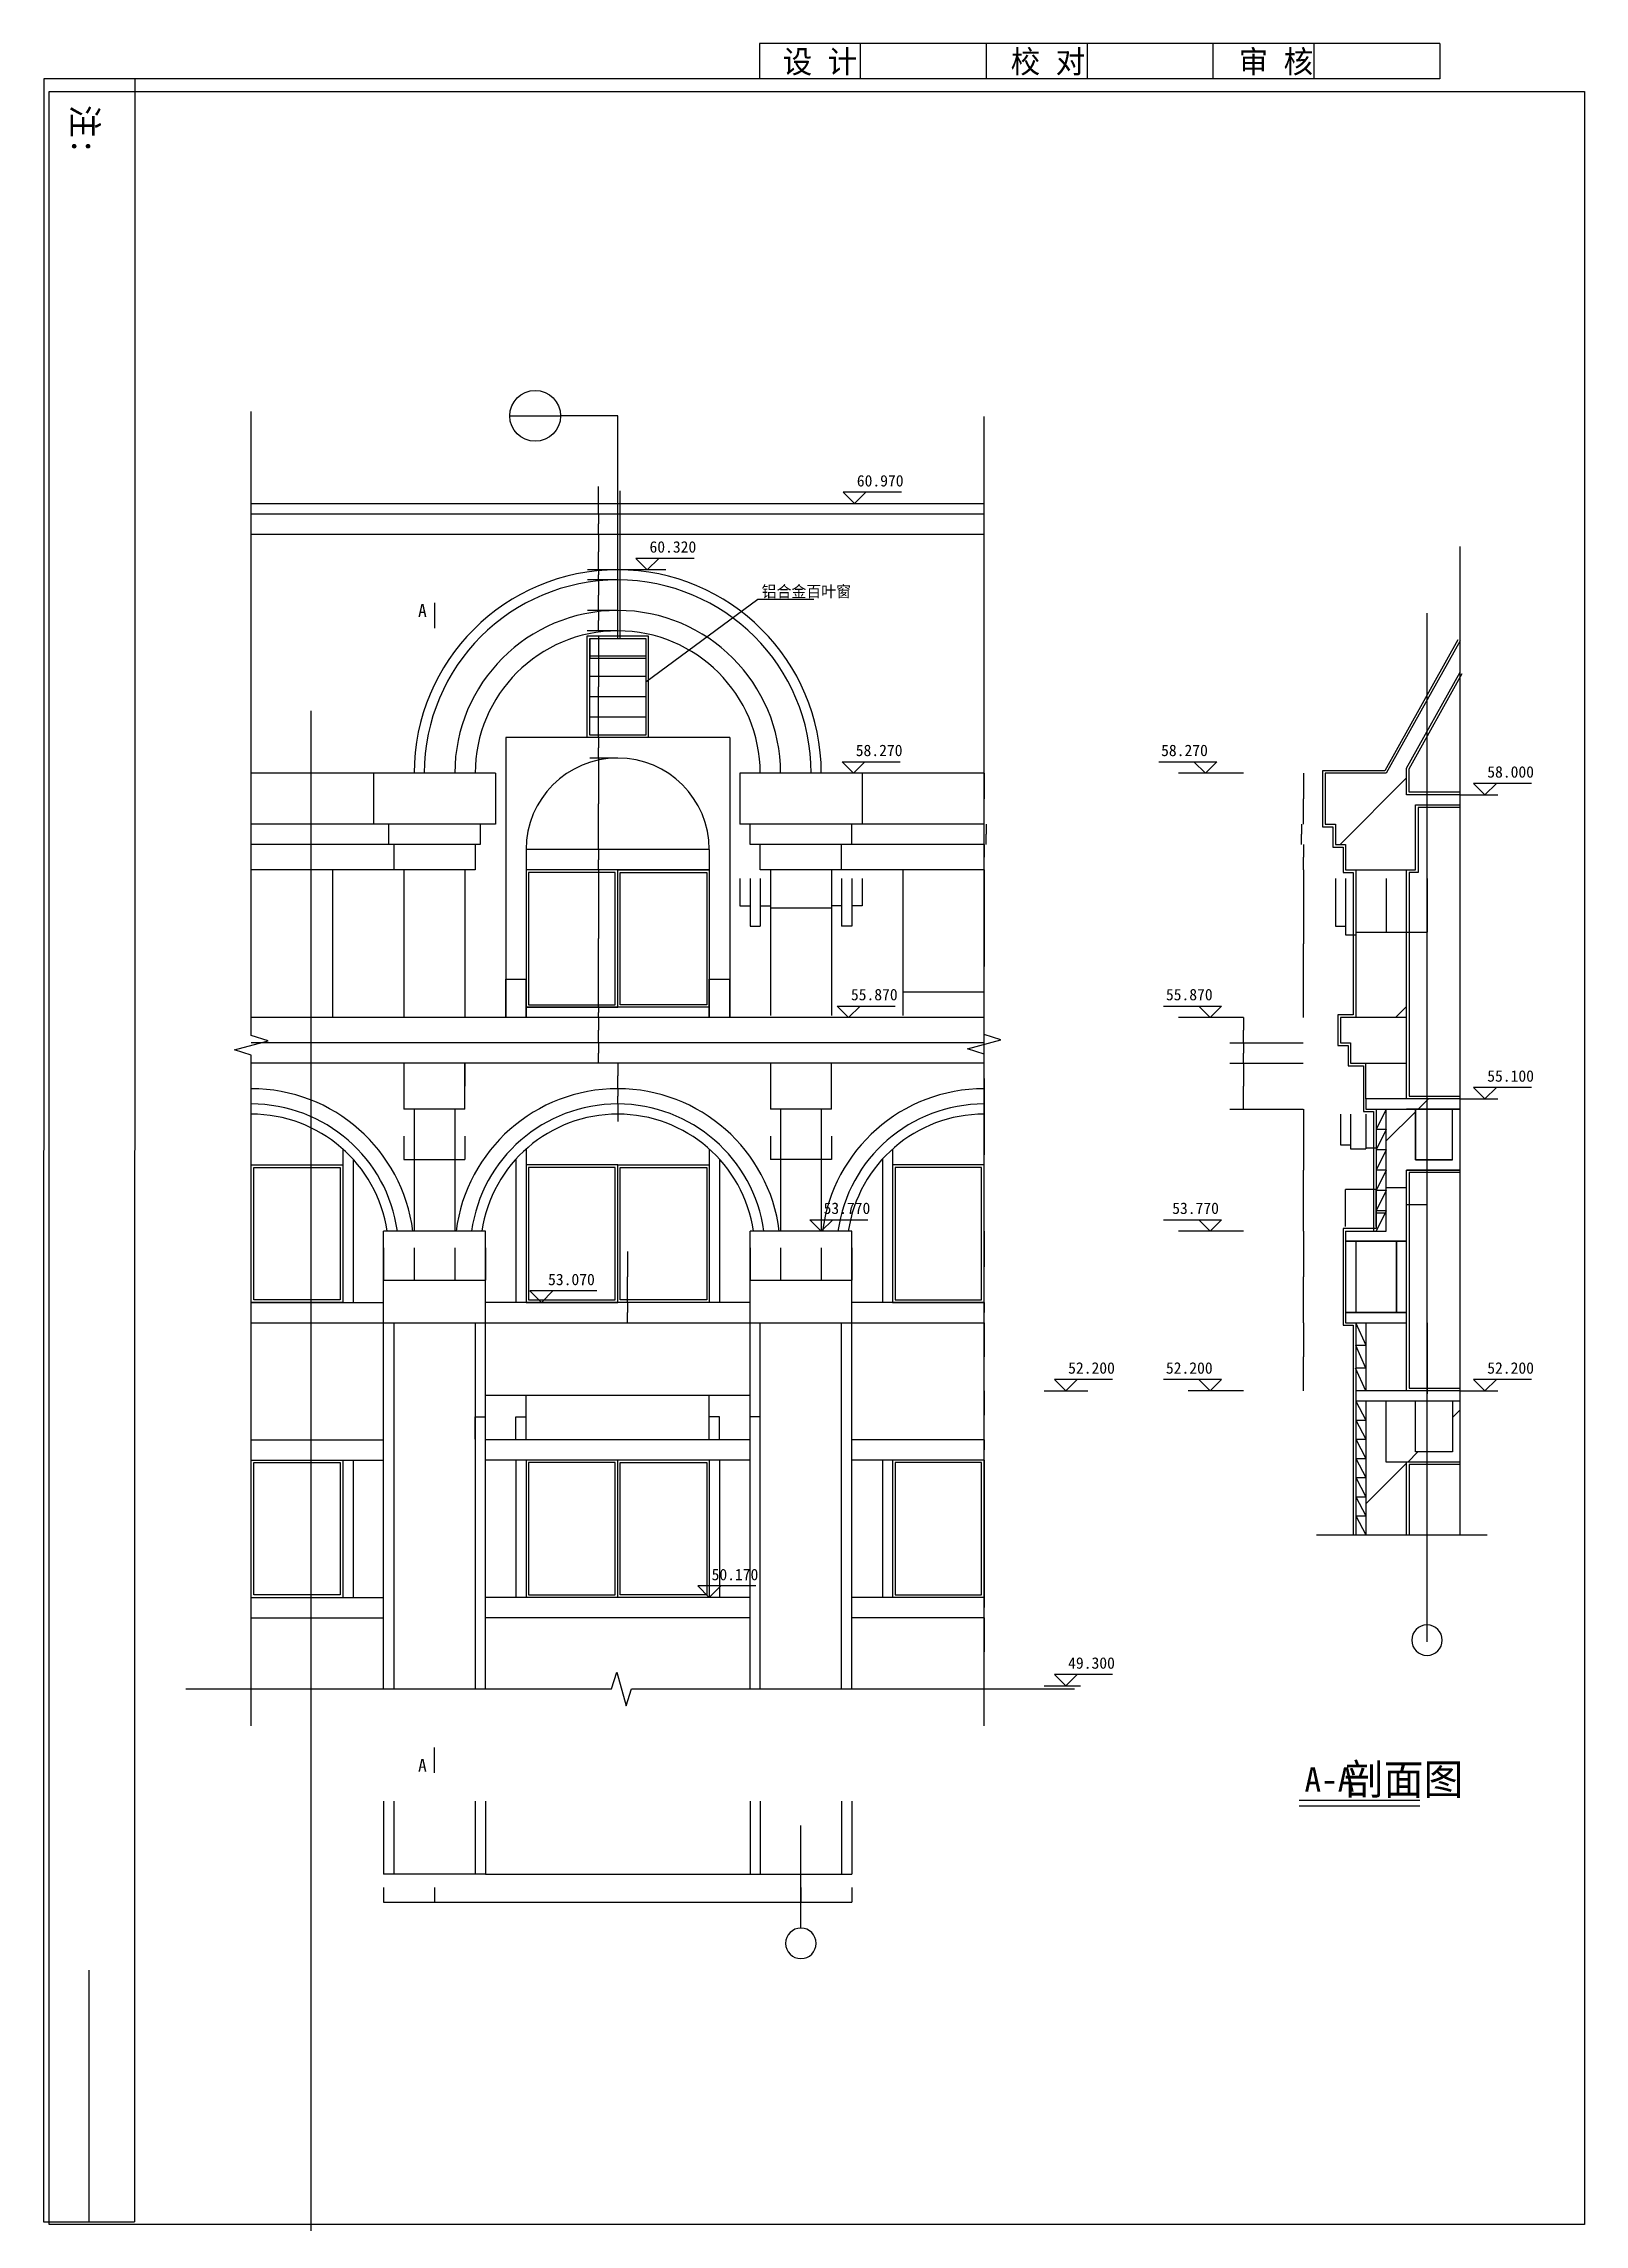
# Model space of a CAD drawing. Header units: metres. Extents: x -12481 to 52206, y 0 to 156300.
# Drawn here: x -10514 to 50028, y 67002 to 152736 of the extents above; entities that cross this region are included whole.
import ezdxf

# ---------------------------------------------------------------- set-up
doc = ezdxf.new("R2010")
doc.units = ezdxf.units.M
for name, color, linetype in [('AXIS', 3, 'Continuous'), ('DOTE', 1, 'Continuous'), ('L', 52, 'Continuous'), ('OTHER', 7, 'Continuous'), ('PUB_DIM', 3, 'Continuous'), ('PUB_HATCH', 7, 'Continuous'), ('PUB_TEXT', 7, 'Continuous')]:
    doc.layers.add(name, color=color, linetype=linetype)
doc.dimstyles.get("Standard").update_dxf_attribs({"dimtxt": 2.5, "dimasz": 2.5, "dimexe": 1.25, "dimexo": 0.625, "dimtad": 1, "dimcen": 2.5, "dimazin": 3, "dimtfac": 1, "dimtmove": 0, "dimatfit": 3})
pattern_1 = [(45, (0, 0), (-6735.2, 6735.2), [])]

# ---------------------------------------------------------------- blocks, each defined once
blk = doc.blocks.new('_AXISO')
blk.add_circle((0, 0), 0.5)
blk = doc.blocks.new('_INDEX')
blk.add_line((-0.5, 0), (0.5, 0))
blk.add_circle((0, 0), 0.5)
blk = doc.blocks.new('*D1')
for p, q in [((41044.3, 119917.37), (41044.3, 117804)), ((42244.3, 119917.37), (42244.3, 117804)), ((41044.55, 117804), (41642.8, 117804)), ((41645.8, 117804), (42244.05, 117804))]:
    blk.add_line(p, q)
at = {"layer": 'Defpoints'}
for p in [(41044.3, 119917.37), (42244.3, 119917.37), (41044.3, 117804)]:
    blk.add_point(p, dxfattribs=at)
at = {"layer": 'PUB_DIM', "insert": (41644.3, 117804), "char_height": 1, "attachment_point": 5}
blk.add_mtext('300', dxfattribs=at)
blk = doc.blocks.new('*D2')
for p, q in [((41242.8, 107684.76), (40644.05, 107684.76)), ((40644.3, 106230.4), (40644.3, 107684.76)), ((41844.55, 107684.76), (41245.8, 107684.76)), ((41844.3, 106230.4), (41844.3, 107684.76))]:
    blk.add_line(p, q)
at = {"layer": 'Defpoints'}
for p in [(41844.3, 107684.76), (40644.3, 106230.4), (41844.3, 106230.4)]:
    blk.add_point(p, dxfattribs=at)
at = {"layer": 'PUB_DIM', "insert": (41244.3, 107684.76), "char_height": 1, "attachment_point": 5}
blk.add_mtext('300', dxfattribs=at)
blk = doc.blocks.new('*D3')
for p, q in [((40844.3, 110647.21), (40844.3, 109290.6)), ((41444.3, 110647.21), (41444.3, 109290.6)), ((40844.55, 109290.6), (41142.8, 109290.6)), ((41145.8, 109290.6), (41444.05, 109290.6))]:
    blk.add_line(p, q)
at = {"layer": 'Defpoints'}
for p in [(40844.3, 110647.21), (41444.3, 110647.21), (40844.3, 109290.6)]:
    blk.add_point(p, dxfattribs=at)
at = {"layer": 'PUB_DIM', "insert": (41144.3, 109290.6), "char_height": 1, "attachment_point": 5}
blk.add_mtext('150', dxfattribs=at)
blk = doc.blocks.new('*D4')
for p, q in [((26443.08, 97050), (26443.08, 94350)), ((26442.83, 94350), (26442.58, 94350)), ((26443.08, 91650), (26443.08, 94350)), ((26443.08, 94350), (26443.08, 94350)), ((26443.33, 94350), (26443.58, 94350))]:
    blk.add_line(p, q)
at = {"layer": 'Defpoints'}
for p in [(26443.08, 97050), (26443.08, 94350), (26443.08, 91650)]:
    blk.add_point(p, dxfattribs=at)
at = {"layer": 'PUB_DIM', "insert": (26443.08, 94351.125), "char_height": 1, "attachment_point": 5}
blk.add_mtext('1350', dxfattribs=at)
blk = doc.blocks.new('*D5')
for p, q in [((3243.08, 83646.26), (3243.08, 80775.26)), ((6443.08, 83646.26), (6443.08, 80775.26)), ((4841.58, 80775.26), (3242.83, 80775.26)), ((6443.33, 80775.26), (4844.58, 80775.26))]:
    blk.add_line(p, q)
at = {"layer": 'Defpoints'}
for p in [(3243.08, 83646.26), (6443.08, 83646.26), (6443.08, 80775.26)]:
    blk.add_point(p, dxfattribs=at)
at = {"layer": 'PUB_DIM', "insert": (4843.08, 80775.26), "char_height": 1, "attachment_point": 5}
blk.add_mtext('800', dxfattribs=at)
blk = doc.blocks.new('*D6')
for p, q in [((4843.08, 80250.26), (4843.08, 79675.26)), ((19243.08, 80250.26), (19243.08, 79675.26)), ((4843.33, 79675.26), (12038.08, 79675.26)), ((12048.08, 79675.26), (19242.83, 79675.26))]:
    blk.add_line(p, q)
at = {"layer": 'Defpoints'}
for p in [(4843.08, 80250.26), (19243.08, 80250.26), (4843.08, 79675.26)]:
    blk.add_point(p, dxfattribs=at)
at = {"layer": 'PUB_DIM', "insert": (12043.08, 79675.26), "char_height": 1, "attachment_point": 5}
blk.add_mtext('3600<4000>', dxfattribs=at)
blk = doc.blocks.new('*D7')
for p, q in [((2843.08, 83646.26), (2843.08, 80775.26)), ((3243.08, 83646.26), (3243.08, 80775.26)), ((3041.58, 80775.26), (2842.83, 80775.26)), ((3243.33, 80775.26), (3044.58, 80775.26))]:
    blk.add_line(p, q)
at = {"layer": 'Defpoints'}
for p in [(2843.08, 83646.26), (3243.08, 83646.26), (3243.08, 80775.26)]:
    blk.add_point(p, dxfattribs=at)
at = {"layer": 'PUB_DIM', "insert": (3043.08, 80775.26), "char_height": 1, "attachment_point": 5}
blk.add_mtext('100', dxfattribs=at)
blk = doc.blocks.new('*D8')
for p, q in [((2843.08, 80250.26), (2843.08, 79675.26)), ((4843.08, 80250.26), (4843.08, 79675.26)), ((2843.33, 79675.26), (3841.58, 79675.26)), ((3844.58, 79675.26), (4842.83, 79675.26))]:
    blk.add_line(p, q)
at = {"layer": 'Defpoints'}
for p in [(2843.08, 80250.26), (4843.08, 80250.26), (2843.08, 79675.26)]:
    blk.add_point(p, dxfattribs=at)
at = {"layer": 'PUB_DIM', "insert": (3843.08, 79675.26), "char_height": 1, "attachment_point": 5}
blk.add_mtext('500', dxfattribs=at)
blk = doc.blocks.new('*D9')
for p, q in [((6843.08, 83646.26), (6843.08, 80775.26)), ((17243.08, 83646.26), (17243.08, 80775.26)), ((6843.33, 80775.26), (12038.08, 80775.26)), ((12048.08, 80775.26), (17242.83, 80775.26))]:
    blk.add_line(p, q)
at = {"layer": 'Defpoints'}
for p in [(6843.08, 83646.26), (17243.08, 83646.26), (6843.08, 80775.26)]:
    blk.add_point(p, dxfattribs=at)
at = {"layer": 'PUB_DIM', "insert": (12043.08, 80775.26), "char_height": 1, "attachment_point": 5}
blk.add_mtext('2600<3000>', dxfattribs=at)
blk = doc.blocks.new('*D10')
for p, q in [((6443.08, 83646.26), (6443.08, 80775.26)), ((6843.08, 83646.26), (6843.08, 80775.26)), ((6641.58, 80775.26), (6442.83, 80775.26)), ((6843.33, 80775.26), (6644.58, 80775.26))]:
    blk.add_line(p, q)
at = {"layer": 'Defpoints'}
for p in [(6443.08, 83646.26), (6843.08, 83646.26), (6843.08, 80775.26)]:
    blk.add_point(p, dxfattribs=at)
at = {"layer": 'PUB_DIM', "insert": (6643.08, 80775.26), "char_height": 1, "attachment_point": 5}
blk.add_mtext('100', dxfattribs=at)
blk = doc.blocks.new('*D11')
for p, q in [((17243.08, 83646.26), (17243.08, 80775.26)), ((17643.08, 83646.26), (17643.08, 80775.26)), ((17243.33, 80775.26), (17441.58, 80775.26)), ((17444.58, 80775.26), (17642.83, 80775.26))]:
    blk.add_line(p, q)
at = {"layer": 'Defpoints'}
for p in [(17243.08, 83646.26), (17643.08, 83646.26), (17243.08, 80775.26)]:
    blk.add_point(p, dxfattribs=at)
at = {"layer": 'PUB_DIM', "insert": (17443.08, 80775.26), "char_height": 1, "attachment_point": 5}
blk.add_mtext('100', dxfattribs=at)
blk = doc.blocks.new('*D12')
for p, q in [((20843.08, 83646.26), (20843.08, 80775.26)), ((21243.08, 83646.26), (21243.08, 80775.26)), ((20843.33, 80775.26), (21041.58, 80775.26)), ((21044.58, 80775.26), (21242.83, 80775.26))]:
    blk.add_line(p, q)
at = {"layer": 'Defpoints'}
for p in [(20843.08, 83646.26), (21243.08, 83646.26), (20843.08, 80775.26)]:
    blk.add_point(p, dxfattribs=at)
at = {"layer": 'PUB_DIM', "insert": (21043.08, 80775.26), "char_height": 1, "attachment_point": 5}
blk.add_mtext('100', dxfattribs=at)
blk = doc.blocks.new('*D13')
for p, q in [((17643.08, 83646.26), (17643.08, 80775.26)), ((20843.08, 83646.26), (20843.08, 80775.26)), ((17643.33, 80775.26), (19241.58, 80775.26)), ((19244.58, 80775.26), (20842.83, 80775.26))]:
    blk.add_line(p, q)
at = {"layer": 'Defpoints'}
for p in [(17643.08, 83646.26), (20843.08, 83646.26), (17643.08, 80775.26)]:
    blk.add_point(p, dxfattribs=at)
at = {"layer": 'PUB_DIM', "insert": (19243.08, 80775.26), "char_height": 1, "attachment_point": 5}
blk.add_mtext('800', dxfattribs=at)
blk = doc.blocks.new('*D14')
for p, q in [((19243.08, 80250.26), (19243.08, 79675.26)), ((21243.08, 80250.26), (21243.08, 79675.26)), ((19243.33, 79675.26), (20241.58, 79675.26)), ((20244.58, 79675.26), (21242.83, 79675.26))]:
    blk.add_line(p, q)
at = {"layer": 'Defpoints'}
for p in [(19243.08, 80250.26), (21243.08, 80250.26), (19243.08, 79675.26)]:
    blk.add_point(p, dxfattribs=at)
at = {"layer": 'PUB_DIM', "insert": (20243.08, 79675.26), "char_height": 1, "attachment_point": 5}
blk.add_mtext('500', dxfattribs=at)
blk = doc.blocks.new('*D15')
for p, q in [((26443.08, 90850), (26443.08, 89510)), ((26442.83, 89510), (26442.58, 89510)), ((26443.08, 88170), (26443.08, 89510)), ((26443.08, 89510), (26443.08, 89510)), ((26443.33, 89510), (26443.58, 89510))]:
    blk.add_line(p, q)
at = {"layer": 'Defpoints'}
for p in [(26443.08, 90850), (26443.08, 89510), (26443.08, 88170)]:
    blk.add_point(p, dxfattribs=at)
at = {"layer": 'PUB_DIM', "insert": (26443.08, 89511.125), "char_height": 1, "attachment_point": 5}
blk.add_mtext('670', dxfattribs=at)
blk = doc.blocks.new('*D16')
for p, q in [((26442.83, 91250), (26442.58, 91250)), ((26443.08, 91650), (26443.08, 91250)), ((26443.08, 90850), (26443.08, 91250)), ((26443.08, 91250), (26443.08, 91250)), ((26443.33, 91250), (26443.58, 91250))]:
    blk.add_line(p, q)
at = {"layer": 'Defpoints'}
for p in [(26443.08, 91650), (26443.08, 91250), (26443.08, 90850)]:
    blk.add_point(p, dxfattribs=at)
at = {"layer": 'PUB_DIM', "insert": (26443.08, 91251.125), "char_height": 1, "attachment_point": 5}
blk.add_mtext('200', dxfattribs=at)
blk = doc.blocks.new('*D17')
for p, q in [((4043.08, 105400), (4043.08, 104124.15)), ((5643.08, 105400), (5643.08, 104124.15)), ((4043.33, 104124.15), (4841.58, 104124.15)), ((4844.58, 104124.15), (5642.83, 104124.15))]:
    blk.add_line(p, q)
at = {"layer": 'Defpoints'}
for p in [(4043.08, 105400), (5643.08, 105400), (4043.08, 104124.15)]:
    blk.add_point(p, dxfattribs=at)
at = {"layer": 'PUB_DIM', "insert": (4843.08, 104124.15), "char_height": 1, "attachment_point": 5}
blk.add_mtext('400', dxfattribs=at)
blk = doc.blocks.new('*D18')
for p, q in [((4043.08, 109789.12), (4043.08, 108859.76)), ((5643.08, 109789.12), (5643.08, 108859.76)), ((4043.33, 108859.76), (4841.58, 108859.76)), ((4844.58, 108859.76), (5642.83, 108859.76))]:
    blk.add_line(p, q)
at = {"layer": 'Defpoints'}
for p in [(4043.08, 109789.12), (5643.08, 109789.12), (4043.08, 108859.76)]:
    blk.add_point(p, dxfattribs=at)
at = {"layer": 'PUB_DIM', "insert": (4843.08, 108859.76), "char_height": 1, "attachment_point": 5}
blk.add_mtext('400', dxfattribs=at)
blk = doc.blocks.new('*D20')
for p, q in [((2843.08, 105400), (2843.08, 104124.15)), ((4043.08, 105400), (4043.08, 104124.15)), ((2843.33, 104124.15), (3441.58, 104124.15)), ((3444.58, 104124.15), (4042.83, 104124.15))]:
    blk.add_line(p, q)
at = {"layer": 'Defpoints'}
for p in [(2843.08, 105400), (4043.08, 105400), (2843.08, 104124.15)]:
    blk.add_point(p, dxfattribs=at)
at = {"layer": 'PUB_DIM', "insert": (3443.08, 104124.15), "char_height": 1, "attachment_point": 5}
blk.add_mtext('300', dxfattribs=at)
blk = doc.blocks.new('*D21')
for p, q in [((3643.08, 109789.12), (3643.08, 108859.76)), ((4043.08, 109789.12), (4043.08, 108859.76)), ((3643.33, 108859.76), (3841.58, 108859.76)), ((3844.58, 108859.76), (4042.83, 108859.76))]:
    blk.add_line(p, q)
at = {"layer": 'Defpoints'}
for p in [(3643.08, 109789.12), (4043.08, 109789.12), (3643.08, 108859.76)]:
    blk.add_point(p, dxfattribs=at)
at = {"layer": 'PUB_DIM', "insert": (3843.08, 108859.76), "char_height": 1, "attachment_point": 5}
blk.add_mtext('100', dxfattribs=at)
blk = doc.blocks.new('*D22')
for p, q in [((11293.08, 120250), (11293.08, 117550)), ((11292.83, 117550), (11292.58, 117550)), ((11293.08, 114850), (11293.08, 117550)), ((11293.08, 117550), (11293.08, 117550)), ((11293.33, 117550), (11293.58, 117550))]:
    blk.add_line(p, q)
at = {"layer": 'Defpoints'}
for p in [(11293.08, 120250), (11293.08, 117550), (11293.08, 114850)]:
    blk.add_point(p, dxfattribs=at)
at = {"layer": 'PUB_DIM', "insert": (11293.08, 117551.125), "char_height": 1, "attachment_point": 5}
blk.add_mtext('1350', dxfattribs=at)
blk = doc.blocks.new('*D23')
for p, q in [((8443.08, 98225.22), (8443.08, 99601.21)), ((8443.33, 99601.21), (12041.08, 99601.21)), ((12045.08, 99601.21), (15642.83, 99601.21)), ((15643.08, 98225.22), (15643.08, 99601.21))]:
    blk.add_line(p, q)
at = {"layer": 'Defpoints'}
for p in [(8443.08, 99601.21), (8443.08, 98225.22), (15643.08, 98225.22)]:
    blk.add_point(p, dxfattribs=at)
at = {"layer": 'PUB_DIM', "insert": (12043.08, 99601.21), "char_height": 1, "attachment_point": 5}
blk.add_mtext('1800', dxfattribs=at)
blk = doc.blocks.new('*D24')
for p, q in [((15643.08, 98225.22), (15643.08, 99601.21)), ((15643.33, 99601.21), (16439.08, 99601.21)), ((16447.08, 99601.21), (17242.83, 99601.21)), ((17243.08, 98225.22), (17243.08, 99601.21))]:
    blk.add_line(p, q)
at = {"layer": 'Defpoints'}
for p in [(15643.08, 99601.21), (15643.08, 98225.22), (17243.08, 98225.22)]:
    blk.add_point(p, dxfattribs=at)
at = {"layer": 'PUB_DIM', "insert": (16443.08, 99601.21), "char_height": 1, "attachment_point": 5}
blk.add_mtext('400<600>', dxfattribs=at)
blk = doc.blocks.new('*D25')
for p, q in [((15841.58, 98749.23), (15642.83, 98749.23)), ((15643.08, 97875.64), (15643.08, 98749.23)), ((16043.33, 98749.23), (15844.58, 98749.23)), ((16043.08, 97875.64), (16043.08, 98749.23))]:
    blk.add_line(p, q)
at = {"layer": 'Defpoints'}
for p in [(16043.08, 98749.23), (15643.08, 97875.64), (16043.08, 97875.64)]:
    blk.add_point(p, dxfattribs=at)
at = {"layer": 'PUB_DIM', "insert": (15843.08, 98749.23), "char_height": 1, "attachment_point": 5}
blk.add_mtext('100', dxfattribs=at)
blk = doc.blocks.new('*D27')
for p, q in [((15643.08, 114450), (15643.08, 115954.29)), ((15643.33, 115954.29), (16041.58, 115954.29)), ((16044.58, 115954.29), (16442.83, 115954.29)), ((16443.08, 114450), (16443.08, 115954.29))]:
    blk.add_line(p, q)
at = {"layer": 'Defpoints'}
for p in [(15643.08, 115954.29), (15643.08, 114450), (16443.08, 114450)]:
    blk.add_point(p, dxfattribs=at)
at = {"layer": 'PUB_DIM', "insert": (16043.08, 115954.29), "char_height": 1, "attachment_point": 5}
blk.add_mtext('200', dxfattribs=at)
blk = doc.blocks.new('*D28')
for p, q in [((5643.08, 105400), (5643.08, 104124.15)), ((6843.08, 105400), (6843.08, 104124.15)), ((5643.33, 104124.15), (6241.58, 104124.15)), ((6244.58, 104124.15), (6842.83, 104124.15))]:
    blk.add_line(p, q)
at = {"layer": 'Defpoints'}
for p in [(5643.08, 105400), (6843.08, 105400), (5643.08, 104124.15)]:
    blk.add_point(p, dxfattribs=at)
at = {"layer": 'PUB_DIM', "insert": (6243.08, 104124.15), "char_height": 1, "attachment_point": 5}
blk.add_mtext('300', dxfattribs=at)
blk = doc.blocks.new('*D29')
for p, q in [((12421.91, 105250), (12421.91, 104250)), ((12421.66, 104250), (12421.41, 104250)), ((12421.91, 103250), (12421.91, 104250)), ((12421.91, 104250), (12421.91, 104250)), ((12422.16, 104250), (12422.41, 104250))]:
    blk.add_line(p, q)
at = {"layer": 'Defpoints'}
for p in [(12421.91, 105250), (12421.91, 104250), (12421.91, 103250)]:
    blk.add_point(p, dxfattribs=at)
at = {"layer": 'PUB_DIM', "insert": (12421.91, 104251.125), "char_height": 1, "attachment_point": 5}
blk.add_mtext('500', dxfattribs=at)
blk = doc.blocks.new('*D30')
for p, q in [((6843.08, 98225.22), (6843.08, 99601.21)), ((6843.33, 99601.21), (7639.08, 99601.21)), ((7647.08, 99601.21), (8442.83, 99601.21)), ((8443.08, 98225.22), (8443.08, 99601.21))]:
    blk.add_line(p, q)
at = {"layer": 'Defpoints'}
for p in [(6843.08, 99601.21), (6843.08, 98225.22), (8443.08, 98225.22)]:
    blk.add_point(p, dxfattribs=at)
at = {"layer": 'PUB_DIM', "insert": (7643.08, 99601.21), "char_height": 1, "attachment_point": 5}
blk.add_mtext('400<600>', dxfattribs=at)
blk = doc.blocks.new('*D31')
for p, q in [((8043.08, 97875.64), (8043.08, 98749.23)), ((8043.33, 98749.23), (8241.58, 98749.23)), ((8244.58, 98749.23), (8442.83, 98749.23)), ((8443.08, 97875.64), (8443.08, 98749.23))]:
    blk.add_line(p, q)
at = {"layer": 'Defpoints'}
for p in [(8043.08, 98749.23), (8043.08, 97875.64), (8443.08, 97875.64)]:
    blk.add_point(p, dxfattribs=at)
at = {"layer": 'PUB_DIM', "insert": (8243.08, 98749.23), "char_height": 1, "attachment_point": 5}
blk.add_mtext('100', dxfattribs=at)
blk = doc.blocks.new('*D32')
for p, q in [((12421.91, 103250), (12421.91, 102850)), ((12421.66, 102850), (12421.41, 102850)), ((12421.91, 102450), (12421.91, 102850)), ((12421.91, 102850), (12421.91, 102850)), ((12422.16, 102850), (12422.41, 102850))]:
    blk.add_line(p, q)
at = {"layer": 'Defpoints'}
for p in [(12421.91, 103250), (12421.91, 102850), (12421.91, 102450)]:
    blk.add_point(p, dxfattribs=at)
at = {"layer": 'PUB_DIM', "insert": (12421.91, 102851.125), "char_height": 1, "attachment_point": 5}
blk.add_mtext('200', dxfattribs=at)
blk = doc.blocks.new('*D34')
for p, q in [((6043.08, 112650), (6043.08, 111750)), ((6042.83, 111750), (6042.58, 111750)), ((6043.08, 110850), (6043.08, 111750)), ((6043.08, 111750), (6043.08, 111750)), ((6043.33, 111750), (6043.58, 111750))]:
    blk.add_line(p, q)
at = {"layer": 'Defpoints'}
for p in [(6043.08, 112650), (6043.08, 111750), (6043.08, 110850)]:
    blk.add_point(p, dxfattribs=at)
at = {"layer": 'PUB_DIM', "insert": (6043.08, 111751.125), "char_height": 1, "attachment_point": 5}
blk.add_mtext('450', dxfattribs=at)
blk = doc.blocks.new('*D35')
for p, q in [((5643.08, 109789.12), (5643.08, 108859.76)), ((6043.08, 109789.12), (6043.08, 108859.76)), ((5643.33, 108859.76), (5841.58, 108859.76)), ((5844.58, 108859.76), (6042.83, 108859.76))]:
    blk.add_line(p, q)
at = {"layer": 'Defpoints'}
for p in [(5643.08, 109789.12), (6043.08, 109789.12), (5643.08, 108859.76)]:
    blk.add_point(p, dxfattribs=at)
at = {"layer": 'PUB_DIM', "insert": (5843.08, 108859.76), "char_height": 1, "attachment_point": 5}
blk.add_mtext('100', dxfattribs=at)
blk = doc.blocks.new('*D37')
for p, q in [((11292.83, 114650), (11292.58, 114650)), ((11293.08, 114850), (11293.08, 114650)), ((11293.08, 114450), (11293.08, 114650)), ((11293.08, 114650), (11293.08, 114650)), ((11293.33, 114650), (11293.58, 114650))]:
    blk.add_line(p, q)
at = {"layer": 'Defpoints'}
for p in [(11293.08, 114850), (11293.08, 114650), (11293.08, 114450)]:
    blk.add_point(p, dxfattribs=at)
at = {"layer": 'PUB_DIM', "insert": (11293.08, 114651.125), "char_height": 1, "attachment_point": 5}
blk.add_mtext('100', dxfattribs=at)
blk = doc.blocks.new('*D38')
for p, q in [((11293.08, 114450), (11293.08, 113950)), ((11292.83, 113950), (11292.58, 113950)), ((11293.08, 113450), (11293.08, 113950)), ((11293.08, 113950), (11293.08, 113950)), ((11293.33, 113950), (11293.58, 113950))]:
    blk.add_line(p, q)
at = {"layer": 'Defpoints'}
for p in [(11293.08, 114450), (11293.08, 113950), (11293.08, 113450)]:
    blk.add_point(p, dxfattribs=at)
at = {"layer": 'PUB_DIM', "insert": (11293.08, 113951.125), "char_height": 1, "attachment_point": 5}
blk.add_mtext('270', dxfattribs=at)
blk = doc.blocks.new('*D39')
for p, q in [((11293.08, 113450), (11293.08, 113050)), ((11292.83, 113050), (11292.58, 113050)), ((11293.08, 112650), (11293.08, 113050)), ((11293.08, 113050), (11293.08, 113050)), ((11293.33, 113050), (11293.58, 113050))]:
    blk.add_line(p, q)
at = {"layer": 'Defpoints'}
for p in [(11293.08, 113450), (11293.08, 113050), (11293.08, 112650)]:
    blk.add_point(p, dxfattribs=at)
at = {"layer": 'PUB_DIM', "insert": (11293.08, 113051.125), "char_height": 1, "attachment_point": 5}
blk.add_mtext('200', dxfattribs=at)
blk = doc.blocks.new('*D40')
for p, q in [((12043.08, 111050), (12043.08, 110355.85)), ((12043.08, 110650), (12043.08, 110355.85)), ((12042.83, 110355.85), (12042.58, 110355.85)), ((12043.08, 110355.85), (12043.08, 110355.85)), ((12043.33, 110355.85), (12043.58, 110355.85))]:
    blk.add_line(p, q)
at = {"layer": 'Defpoints'}
for p in [(12043.08, 111050), (12043.08, 110650), (12043.08, 110355.85)]:
    blk.add_point(p, dxfattribs=at)
at = {"layer": 'PUB_DIM', "insert": (12043.08, 110356.975), "char_height": 1, "attachment_point": 5}
blk.add_mtext('100', dxfattribs=at)
blk = doc.blocks.new('*D41')
for p, q in [((12043.08, 111650), (12043.08, 111350)), ((12042.83, 111350), (12042.58, 111350)), ((12043.08, 111050), (12043.08, 111350)), ((12043.08, 111350), (12043.08, 111350)), ((12043.33, 111350), (12043.58, 111350))]:
    blk.add_line(p, q)
at = {"layer": 'Defpoints'}
for p in [(12043.08, 111650), (12043.08, 111350), (12043.08, 111050)]:
    blk.add_point(p, dxfattribs=at)
at = {"layer": 'PUB_DIM', "insert": (12043.08, 111351.125), "char_height": 1, "attachment_point": 5}
blk.add_mtext('150', dxfattribs=at)
blk = doc.blocks.new('*D42')
for p, q in [((12043.08, 112650), (12043.08, 112150)), ((12042.83, 112150), (12042.58, 112150)), ((12043.08, 111650), (12043.08, 112150)), ((12043.08, 112150), (12043.08, 112150)), ((12043.33, 112150), (12043.58, 112150))]:
    blk.add_line(p, q)
at = {"layer": 'Defpoints'}
for p in [(12043.08, 112650), (12043.08, 112150), (12043.08, 111650)]:
    blk.add_point(p, dxfattribs=at)
at = {"layer": 'PUB_DIM', "insert": (12043.08, 112151.125), "char_height": 1, "attachment_point": 5}
blk.add_mtext('230', dxfattribs=at)
blk = doc.blocks.new('*D43')
for p, q in [((7643.08, 114450), (7643.08, 115954.29)), ((7643.33, 115954.29), (8041.58, 115954.29)), ((8044.58, 115954.29), (8442.83, 115954.29)), ((8443.08, 114450), (8443.08, 115954.29))]:
    blk.add_line(p, q)
at = {"layer": 'Defpoints'}
for p in [(7643.08, 115954.29), (7643.08, 114450), (8443.08, 114450)]:
    blk.add_point(p, dxfattribs=at)
at = {"layer": 'PUB_DIM', "insert": (8043.08, 115954.29), "char_height": 1, "attachment_point": 5}
blk.add_mtext('200', dxfattribs=at)
blk = doc.blocks.new('*D44')
for p, q in [((6443.08, 97875.64), (6443.08, 98749.23)), ((6443.33, 98749.23), (6641.58, 98749.23)), ((6644.58, 98749.23), (6842.83, 98749.23)), ((6843.08, 97875.64), (6843.08, 98749.23))]:
    blk.add_line(p, q)
at = {"layer": 'Defpoints'}
for p in [(6443.08, 98749.23), (6443.08, 97875.64), (6843.08, 97875.64)]:
    blk.add_point(p, dxfattribs=at)
at = {"layer": 'PUB_DIM', "insert": (6643.08, 98749.23), "char_height": 1, "attachment_point": 5}
blk.add_mtext('100', dxfattribs=at)
blk = doc.blocks.new('*D45')
for p, q in [((18443.08, 105400), (18443.08, 104124.15)), ((20043.08, 105400), (20043.08, 104124.15)), ((18443.33, 104124.15), (19241.58, 104124.15)), ((19244.58, 104124.15), (20042.83, 104124.15))]:
    blk.add_line(p, q)
at = {"layer": 'Defpoints'}
for p in [(18443.08, 105400), (20043.08, 105400), (18443.08, 104124.15)]:
    blk.add_point(p, dxfattribs=at)
at = {"layer": 'PUB_DIM', "insert": (19243.08, 104124.15), "char_height": 1, "attachment_point": 5}
blk.add_mtext('400', dxfattribs=at)
blk = doc.blocks.new('*D46')
for p, q in [((20043.08, 105400), (20043.08, 104124.15)), ((21243.08, 105400), (21243.08, 104124.15)), ((20043.33, 104124.15), (20641.58, 104124.15)), ((20644.58, 104124.15), (21242.83, 104124.15))]:
    blk.add_line(p, q)
at = {"layer": 'Defpoints'}
for p in [(20043.08, 105400), (21243.08, 105400), (20043.08, 104124.15)]:
    blk.add_point(p, dxfattribs=at)
at = {"layer": 'PUB_DIM', "insert": (20643.08, 104124.15), "char_height": 1, "attachment_point": 5}
blk.add_mtext('300', dxfattribs=at)
blk = doc.blocks.new('*D47')
for p, q in [((17243.08, 105400), (17243.08, 104124.15)), ((18443.08, 105400), (18443.08, 104124.15)), ((17243.33, 104124.15), (17841.58, 104124.15)), ((17844.58, 104124.15), (18442.83, 104124.15))]:
    blk.add_line(p, q)
at = {"layer": 'Defpoints'}
for p in [(17243.08, 105400), (18443.08, 105400), (17243.08, 104124.15)]:
    blk.add_point(p, dxfattribs=at)
at = {"layer": 'PUB_DIM', "insert": (17843.08, 104124.15), "char_height": 1, "attachment_point": 5}
blk.add_mtext('300', dxfattribs=at)
blk = doc.blocks.new('*D48')
for p, q in [((20043.08, 109789.12), (20043.08, 108859.76)), ((20443.08, 109789.12), (20443.08, 108859.76)), ((20241.58, 108859.76), (20042.83, 108859.76)), ((20443.33, 108859.76), (20244.58, 108859.76))]:
    blk.add_line(p, q)
at = {"layer": 'Defpoints'}
for p in [(20043.08, 109789.12), (20443.08, 109789.12), (20443.08, 108859.76)]:
    blk.add_point(p, dxfattribs=at)
at = {"layer": 'PUB_DIM', "insert": (20243.08, 108859.76), "char_height": 1, "attachment_point": 5}
blk.add_mtext('100', dxfattribs=at)
blk = doc.blocks.new('*D49')
for p, q in [((18443.08, 109789.12), (18443.08, 108859.76)), ((20043.08, 109789.12), (20043.08, 108859.76)), ((19241.58, 108859.76), (18442.83, 108859.76)), ((20043.33, 108859.76), (19244.58, 108859.76))]:
    blk.add_line(p, q)
at = {"layer": 'Defpoints'}
for p in [(18443.08, 109789.12), (20043.08, 109789.12), (20043.08, 108859.76)]:
    blk.add_point(p, dxfattribs=at)
at = {"layer": 'PUB_DIM', "insert": (19243.08, 108859.76), "char_height": 1, "attachment_point": 5}
blk.add_mtext('400', dxfattribs=at)
blk = doc.blocks.new('*D50')
for p, q in [((18043.08, 109789.12), (18043.08, 108859.76)), ((18443.08, 109789.12), (18443.08, 108859.76)), ((18241.58, 108859.76), (18042.83, 108859.76)), ((18443.33, 108859.76), (18244.58, 108859.76))]:
    blk.add_line(p, q)
at = {"layer": 'Defpoints'}
for p in [(18043.08, 109789.12), (18443.08, 109789.12), (18443.08, 108859.76)]:
    blk.add_point(p, dxfattribs=at)
at = {"layer": 'PUB_DIM', "insert": (18243.08, 108859.76), "char_height": 1, "attachment_point": 5}
blk.add_mtext('100', dxfattribs=at)
blk = doc.blocks.new('*D51')
for p, q in [((17441.58, 98749.23), (17242.83, 98749.23)), ((17243.08, 97875.64), (17243.08, 98749.23)), ((17643.33, 98749.23), (17444.58, 98749.23)), ((17643.08, 97875.64), (17643.08, 98749.23))]:
    blk.add_line(p, q)
at = {"layer": 'Defpoints'}
for p in [(17643.08, 98749.23), (17243.08, 97875.64), (17643.08, 97875.64)]:
    blk.add_point(p, dxfattribs=at)
at = {"layer": 'PUB_DIM', "insert": (17443.08, 98749.23), "char_height": 1, "attachment_point": 5}
blk.add_mtext('100', dxfattribs=at)
blk = doc.blocks.new('*D54')
for p, q in [((11292.83, 135321.25), (11292.58, 135321.25)), ((11293.08, 134650), (11293.08, 135321.25)), ((11293.08, 134250), (11293.08, 135321.25)), ((11293.08, 135321.25), (11293.08, 135321.25)), ((11293.33, 135321.25), (11293.58, 135321.25))]:
    blk.add_line(p, q)
at = {"layer": 'Defpoints'}
for p in [(11293.08, 135321.25), (11293.08, 134650), (11293.08, 134250)]:
    blk.add_point(p, dxfattribs=at)
at = {"layer": 'PUB_DIM', "insert": (11293.08, 135322.375), "char_height": 1, "attachment_point": 5}
blk.add_mtext('100', dxfattribs=at)
blk = doc.blocks.new('*D55')
for p, q in [((11292.83, 133850), (11292.58, 133850)), ((11293.08, 134250), (11293.08, 133850)), ((11293.08, 133450), (11293.08, 133850)), ((11293.08, 133850), (11293.08, 133850)), ((11293.33, 133850), (11293.58, 133850))]:
    blk.add_line(p, q)
at = {"layer": 'Defpoints'}
for p in [(11293.08, 134250), (11293.08, 133850), (11293.08, 133450)]:
    blk.add_point(p, dxfattribs=at)
at = {"layer": 'PUB_DIM', "insert": (11293.08, 133851.125), "char_height": 1, "attachment_point": 5}
blk.add_mtext('200', dxfattribs=at)
blk = doc.blocks.new('*D56')
for p, q in [((11293.08, 130450), (11293.08, 130050)), ((11292.83, 130050), (11292.58, 130050)), ((11293.08, 129650), (11293.08, 130050)), ((11293.08, 130050), (11293.08, 130050)), ((11293.33, 130050), (11293.58, 130050))]:
    blk.add_line(p, q)
at = {"layer": 'Defpoints'}
for p in [(11293.08, 130450), (11293.08, 130050), (11293.08, 129650)]:
    blk.add_point(p, dxfattribs=at)
at = {"layer": 'PUB_DIM', "insert": (11293.08, 130051.125), "char_height": 1, "attachment_point": 5}
blk.add_mtext('200', dxfattribs=at)
blk = doc.blocks.new('*D57')
for p, q in [((11293.08, 129450), (11293.08, 127450)), ((11292.83, 127450), (11292.58, 127450)), ((11293.08, 125450), (11293.08, 127450)), ((11293.08, 127450), (11293.08, 127450)), ((11293.33, 127450), (11293.58, 127450))]:
    blk.add_line(p, q)
at = {"layer": 'Defpoints'}
for p in [(11293.08, 129450), (11293.08, 127450), (11293.08, 125450)]:
    blk.add_point(p, dxfattribs=at)
at = {"layer": 'PUB_DIM', "insert": (11293.08, 127451.125), "char_height": 1, "attachment_point": 5}
blk.add_mtext('1000~1200', dxfattribs=at)
blk = doc.blocks.new('*D58')
for p, q in [((11293.08, 124650), (11293.08, 122850)), ((11292.83, 122850), (11292.58, 122850)), ((11293.08, 121050), (11293.08, 122850)), ((11293.08, 122850), (11293.08, 122850)), ((11293.33, 122850), (11293.58, 122850))]:
    blk.add_line(p, q)
at = {"layer": 'Defpoints'}
for p in [(11293.08, 124650), (11293.08, 122850), (11293.08, 121050)]:
    blk.add_point(p, dxfattribs=at)
at = {"layer": 'PUB_DIM', "insert": (11293.08, 122851.125), "char_height": 1, "attachment_point": 5}
blk.add_mtext('900', dxfattribs=at)
blk = doc.blocks.new('*D59')
for p, q in [((11293.08, 121050), (11293.08, 120650)), ((11292.83, 120650), (11292.58, 120650)), ((11293.08, 120250), (11293.08, 120650)), ((11293.08, 120650), (11293.08, 120650)), ((11293.33, 120650), (11293.58, 120650))]:
    blk.add_line(p, q)
at = {"layer": 'Defpoints'}
for p in [(11293.08, 121050), (11293.08, 120650), (11293.08, 120250)]:
    blk.add_point(p, dxfattribs=at)
at = {"layer": 'PUB_DIM', "insert": (11293.08, 120651.125), "char_height": 1, "attachment_point": 5}
blk.add_mtext('200', dxfattribs=at)
blk = doc.blocks.new('*D60')
for p, q in [((11293.08, 131650), (11293.08, 131050)), ((11292.83, 131050), (11292.58, 131050)), ((11293.08, 130450), (11293.08, 131050)), ((11293.08, 131050), (11293.08, 131050)), ((11293.33, 131050), (11293.58, 131050))]:
    blk.add_line(p, q)
at = {"layer": 'Defpoints'}
for p in [(11293.08, 131650), (11293.08, 131050), (11293.08, 130450)]:
    blk.add_point(p, dxfattribs=at)
at = {"layer": 'PUB_DIM', "insert": (11293.08, 131051.125), "char_height": 1, "attachment_point": 5}
blk.add_mtext('300', dxfattribs=at)
blk = doc.blocks.new('*D61')
for p, q in [((11293.08, 132050), (11293.08, 131850)), ((11292.83, 131850), (11292.58, 131850)), ((11293.08, 131650), (11293.08, 131850)), ((11293.08, 131850), (11293.08, 131850)), ((11293.33, 131850), (11293.58, 131850))]:
    blk.add_line(p, q)
at = {"layer": 'Defpoints'}
for p in [(11293.08, 132050), (11293.08, 131850), (11293.08, 131650)]:
    blk.add_point(p, dxfattribs=at)
at = {"layer": 'PUB_DIM', "insert": (11293.08, 131851.125), "char_height": 1, "attachment_point": 5}
blk.add_mtext('100', dxfattribs=at)
blk = doc.blocks.new('*D62')
for p, q in [((11293.08, 133450), (11293.08, 132750)), ((11292.83, 132750), (11292.58, 132750)), ((11293.08, 132050), (11293.08, 132750)), ((11293.08, 132750), (11293.08, 132750)), ((11293.33, 132750), (11293.58, 132750))]:
    blk.add_line(p, q)
at = {"layer": 'Defpoints'}
for p in [(11293.08, 133450), (11293.08, 132750), (11293.08, 132050)]:
    blk.add_point(p, dxfattribs=at)
at = {"layer": 'PUB_DIM', "insert": (11293.08, 132751.125), "char_height": 1, "attachment_point": 5}
blk.add_mtext('350<150>', dxfattribs=at)
blk = doc.blocks.new('*D63')
for p, q in [((11293.08, 125450), (11293.08, 125050)), ((11292.83, 125050), (11292.58, 125050)), ((11293.08, 124650), (11293.08, 125050)), ((11293.08, 125050), (11293.08, 125050)), ((11293.33, 125050), (11293.58, 125050))]:
    blk.add_line(p, q)
at = {"layer": 'Defpoints'}
for p in [(11293.08, 125450), (11293.08, 125050), (11293.08, 124650)]:
    blk.add_point(p, dxfattribs=at)
at = {"layer": 'PUB_DIM', "insert": (11293.08, 125051.125), "char_height": 1, "attachment_point": 5}
blk.add_mtext('200', dxfattribs=at)
blk = doc.blocks.new('*D66')
for p, q in [((16843.08, 119917.37), (16843.08, 118832.41)), ((17243.08, 119917.37), (17243.08, 118832.41)), ((16843.33, 118832.41), (17041.58, 118832.41)), ((17044.58, 118832.41), (17242.83, 118832.41))]:
    blk.add_line(p, q)
at = {"layer": 'Defpoints'}
for p in [(16843.08, 119917.37), (17243.08, 119917.37), (16843.08, 118832.41)]:
    blk.add_point(p, dxfattribs=at)
at = {"layer": 'PUB_DIM', "insert": (17043.08, 118832.41), "char_height": 1, "attachment_point": 5}
blk.add_mtext('100', dxfattribs=at)
blk = doc.blocks.new('*D67')
for p, q in [((17243.08, 119917.37), (17243.08, 118033.44)), ((17643.08, 119917.37), (17643.08, 118033.44)), ((17243.33, 118033.44), (17441.58, 118033.44)), ((17444.58, 118033.44), (17642.83, 118033.44))]:
    blk.add_line(p, q)
at = {"layer": 'Defpoints'}
for p in [(17243.08, 119917.37), (17643.08, 119917.37), (17243.08, 118033.44)]:
    blk.add_point(p, dxfattribs=at)
at = {"layer": 'PUB_DIM', "insert": (17443.08, 118033.44), "char_height": 1, "attachment_point": 5}
blk.add_mtext('100', dxfattribs=at)
blk = doc.blocks.new('*D68')
for p, q in [((17643.08, 119917.37), (17643.08, 118832.41)), ((18043.08, 119917.37), (18043.08, 118832.41)), ((17643.33, 118832.41), (17841.58, 118832.41)), ((17844.58, 118832.41), (18042.83, 118832.41))]:
    blk.add_line(p, q)
at = {"layer": 'Defpoints'}
for p in [(17643.08, 119917.37), (18043.08, 119917.37), (17643.08, 118832.41)]:
    blk.add_point(p, dxfattribs=at)
at = {"layer": 'PUB_DIM', "insert": (17843.08, 118832.41), "char_height": 1, "attachment_point": 5}
blk.add_mtext('100', dxfattribs=at)
blk = doc.blocks.new('*D69')
for p, q in [((18043.08, 119917.37), (18043.08, 118757.41)), ((20443.08, 119917.37), (20443.08, 118757.41)), ((18043.33, 118757.41), (19241.58, 118757.41)), ((19244.58, 118757.41), (20442.83, 118757.41))]:
    blk.add_line(p, q)
at = {"layer": 'Defpoints'}
for p in [(18043.08, 119917.37), (20443.08, 119917.37), (18043.08, 118757.41)]:
    blk.add_point(p, dxfattribs=at)
at = {"layer": 'PUB_DIM', "insert": (19243.08, 118757.41), "char_height": 1, "attachment_point": 5}
blk.add_mtext('600', dxfattribs=at)
blk = doc.blocks.new('*D70')
for p, q in [((20443.08, 119917.37), (20443.08, 118832.41)), ((20843.08, 119917.37), (20843.08, 118832.41)), ((20641.58, 118832.41), (20442.83, 118832.41)), ((20843.33, 118832.41), (20644.58, 118832.41))]:
    blk.add_line(p, q)
at = {"layer": 'Defpoints'}
for p in [(20443.08, 119917.37), (20843.08, 119917.37), (20843.08, 118832.41)]:
    blk.add_point(p, dxfattribs=at)
at = {"layer": 'PUB_DIM', "insert": (20643.08, 118832.41), "char_height": 1, "attachment_point": 5}
blk.add_mtext('100', dxfattribs=at)
blk = doc.blocks.new('*D71')
for p, q in [((21243.08, 119917.37), (21243.08, 118832.41)), ((21643.08, 119917.37), (21643.08, 118832.41)), ((21441.58, 118832.41), (21242.83, 118832.41)), ((21643.33, 118832.41), (21444.58, 118832.41))]:
    blk.add_line(p, q)
at = {"layer": 'Defpoints'}
for p in [(21243.08, 119917.37), (21643.08, 119917.37), (21643.08, 118832.41)]:
    blk.add_point(p, dxfattribs=at)
at = {"layer": 'PUB_DIM', "insert": (21443.08, 118832.41), "char_height": 1, "attachment_point": 5}
blk.add_mtext('100', dxfattribs=at)
blk = doc.blocks.new('*D72')
for p, q in [((20843.08, 119917.37), (20843.08, 118033.44)), ((21243.08, 119917.37), (21243.08, 118033.44)), ((21041.58, 118033.44), (20842.83, 118033.44)), ((21243.33, 118033.44), (21044.58, 118033.44))]:
    blk.add_line(p, q)
at = {"layer": 'Defpoints'}
for p in [(20843.08, 119917.37), (21243.08, 119917.37), (21243.08, 118033.44)]:
    blk.add_point(p, dxfattribs=at)
at = {"layer": 'PUB_DIM', "insert": (21043.08, 118033.44), "char_height": 1, "attachment_point": 5}
blk.add_mtext('100', dxfattribs=at)
blk = doc.blocks.new('*D73')
for p, q in [((26443.08, 120250), (26443.08, 116450)), ((26442.83, 116450), (26442.58, 116450)), ((26443.08, 112650), (26443.08, 116450)), ((26443.08, 116450), (26443.08, 116450)), ((26443.33, 116450), (26443.58, 116450))]:
    blk.add_line(p, q)
at = {"layer": 'Defpoints'}
for p in [(26443.08, 120250), (26443.08, 116450), (26443.08, 112650)]:
    blk.add_point(p, dxfattribs=at)
at = {"layer": 'PUB_DIM', "insert": (26443.08, 116451.125), "char_height": 1, "attachment_point": 5}
blk.add_mtext('1900', dxfattribs=at)
blk = doc.blocks.new('*D74')
for p, q in [((38989.66, 120250), (38989.66, 117350)), ((38989.41, 117350), (38989.16, 117350)), ((38989.66, 114450), (38989.66, 117350)), ((38989.66, 117350), (38989.66, 117350)), ((38989.91, 117350), (38990.16, 117350))]:
    blk.add_line(p, q)
at = {"layer": 'Defpoints'}
for p in [(38989.66, 120250), (38989.66, 117350), (38989.66, 114450)]:
    blk.add_point(p, dxfattribs=at)
at = {"layer": 'PUB_DIM', "insert": (38989.66, 117351.125), "char_height": 1, "attachment_point": 5}
blk.add_mtext('1450', dxfattribs=at)
blk = doc.blocks.new('*D75')
for p, q in [((26443.08, 106050), (26443.08, 104650)), ((26442.83, 104650), (26442.58, 104650)), ((26443.08, 103250), (26443.08, 104650)), ((26443.08, 104650), (26443.08, 104650)), ((26443.33, 104650), (26443.58, 104650))]:
    blk.add_line(p, q)
at = {"layer": 'Defpoints'}
for p in [(26443.08, 106050), (26443.08, 104650), (26443.08, 103250)]:
    blk.add_point(p, dxfattribs=at)
at = {"layer": 'PUB_DIM', "insert": (26443.08, 104651.125), "char_height": 1, "attachment_point": 5}
blk.add_mtext('700', dxfattribs=at)
blk = doc.blocks.new('*D76')
for p, q in [((26443.08, 102450), (26443.08, 101110)), ((26442.83, 101110), (26442.58, 101110)), ((26443.08, 99770), (26443.08, 101110)), ((26443.08, 101110), (26443.08, 101110)), ((26443.33, 101110), (26443.58, 101110))]:
    blk.add_line(p, q)
at = {"layer": 'Defpoints'}
for p in [(26443.08, 102450), (26443.08, 101110), (26443.08, 99770)]:
    blk.add_point(p, dxfattribs=at)
at = {"layer": 'PUB_DIM', "insert": (26443.08, 101111.125), "char_height": 1, "attachment_point": 5}
blk.add_mtext('670', dxfattribs=at)
blk = doc.blocks.new('*D77')
for p, q in [((26443.08, 103250), (26443.08, 102850)), ((26442.83, 102850), (26442.58, 102850)), ((26443.08, 102450), (26443.08, 102850)), ((26443.08, 102850), (26443.08, 102850)), ((26443.33, 102850), (26443.58, 102850))]:
    blk.add_line(p, q)
at = {"layer": 'Defpoints'}
for p in [(26443.08, 103250), (26443.08, 102850), (26443.08, 102450)]:
    blk.add_point(p, dxfattribs=at)
at = {"layer": 'PUB_DIM', "insert": (26443.08, 102851.125), "char_height": 1, "attachment_point": 5}
blk.add_mtext('200', dxfattribs=at)
blk = doc.blocks.new('*D78')
for p, q in [((26443.08, 99770), (26443.08, 98810)), ((26442.83, 98810), (26442.58, 98810)), ((26443.08, 97850), (26443.08, 98810)), ((26443.08, 98810), (26443.08, 98810)), ((26443.33, 98810), (26443.58, 98810))]:
    blk.add_line(p, q)
at = {"layer": 'Defpoints'}
for p in [(26443.08, 99770), (26443.08, 98810), (26443.08, 97850)]:
    blk.add_point(p, dxfattribs=at)
at = {"layer": 'PUB_DIM', "insert": (26443.08, 98811.125), "char_height": 1, "attachment_point": 5}
blk.add_mtext('480', dxfattribs=at)
blk = doc.blocks.new('*D79')
for p, q in [((26443.08, 97850), (26443.08, 97450)), ((26442.83, 97450), (26442.58, 97450)), ((26443.08, 97050), (26443.08, 97450)), ((26443.08, 97450), (26443.08, 97450)), ((26443.33, 97450), (26443.58, 97450))]:
    blk.add_line(p, q)
at = {"layer": 'Defpoints'}
for p in [(26443.08, 97850), (26443.08, 97450), (26443.08, 97050)]:
    blk.add_point(p, dxfattribs=at)
at = {"layer": 'PUB_DIM', "insert": (26443.08, 97451.125), "char_height": 1, "attachment_point": 5}
blk.add_mtext('200', dxfattribs=at)
blk = doc.blocks.new('*D80')
for p, q in [((26443.08, 112050), (26443.08, 109050)), ((26442.83, 109050), (26442.58, 109050)), ((26443.08, 106050), (26443.08, 109050)), ((26443.08, 109050), (26443.08, 109050)), ((26443.33, 109050), (26443.58, 109050))]:
    blk.add_line(p, q)
at = {"layer": 'Defpoints'}
for p in [(26443.08, 112050), (26443.08, 109050), (26443.08, 106050)]:
    blk.add_point(p, dxfattribs=at)
at = {"layer": 'PUB_DIM', "insert": (26443.08, 109051.125), "char_height": 1, "attachment_point": 5}
blk.add_mtext('1630', dxfattribs=at)
blk = doc.blocks.new('*D81')
for p, q in [((38989.66, 106050), (38989.66, 104250)), ((38989.41, 104250), (38989.16, 104250)), ((38989.66, 102450), (38989.66, 104250)), ((38989.66, 104250), (38989.66, 104250)), ((38989.91, 104250), (38990.16, 104250))]:
    blk.add_line(p, q)
at = {"layer": 'Defpoints'}
for p in [(38989.66, 106050), (38989.66, 104250), (38989.66, 102450)]:
    blk.add_point(p, dxfattribs=at)
at = {"layer": 'PUB_DIM', "insert": (38989.66, 104251.125), "char_height": 1, "attachment_point": 5}
blk.add_mtext('900', dxfattribs=at)
blk = doc.blocks.new('*D82')
for p, q in [((38989.66, 102450), (38989.66, 101110)), ((38989.41, 101110), (38989.16, 101110)), ((38989.66, 99770), (38989.66, 101110)), ((38989.66, 101110), (38989.66, 101110)), ((38989.91, 101110), (38990.16, 101110))]:
    blk.add_line(p, q)
at = {"layer": 'Defpoints'}
for p in [(38989.66, 102450), (38989.66, 101110), (38989.66, 99770)]:
    blk.add_point(p, dxfattribs=at)
at = {"layer": 'PUB_DIM', "insert": (38989.66, 101111.125), "char_height": 1, "attachment_point": 5}
blk.add_mtext('670', dxfattribs=at)
blk = doc.blocks.new('*D83')
for p, q in [((36632.74, 114450), (36632.74, 113950)), ((36632.49, 113950), (36632.24, 113950)), ((36632.74, 113450), (36632.74, 113950)), ((36632.74, 113950), (36632.74, 113950)), ((36632.99, 113950), (36633.24, 113950))]:
    blk.add_line(p, q)
at = {"layer": 'Defpoints'}
for p in [(36632.74, 114450), (36632.74, 113950), (36632.74, 113450)]:
    blk.add_point(p, dxfattribs=at)
at = {"layer": 'PUB_DIM', "insert": (36632.74, 113951.125), "char_height": 1, "attachment_point": 5}
blk.add_mtext('270', dxfattribs=at)
blk = doc.blocks.new('*D84')
for p, q in [((36632.74, 113450), (36632.74, 113050)), ((36632.49, 113050), (36632.24, 113050)), ((36632.74, 112650), (36632.74, 113050)), ((36632.74, 113050), (36632.74, 113050)), ((36632.99, 113050), (36633.24, 113050))]:
    blk.add_line(p, q)
at = {"layer": 'Defpoints'}
for p in [(36632.74, 113450), (36632.74, 113050), (36632.74, 112650)]:
    blk.add_point(p, dxfattribs=at)
at = {"layer": 'PUB_DIM', "insert": (36632.74, 113051.125), "char_height": 1, "attachment_point": 5}
blk.add_mtext('200', dxfattribs=at)
blk = doc.blocks.new('*D85')
for p, q in [((38989.66, 110850), (38989.66, 108450)), ((38989.41, 108450), (38989.16, 108450)), ((38989.66, 106050), (38989.66, 108450)), ((38989.66, 108450), (38989.66, 108450)), ((38989.91, 108450), (38990.16, 108450))]:
    blk.add_line(p, q)
at = {"layer": 'Defpoints'}
for p in [(38989.66, 110850), (38989.66, 108450), (38989.66, 106050)]:
    blk.add_point(p, dxfattribs=at)
at = {"layer": 'PUB_DIM', "insert": (38989.66, 108451.125), "char_height": 1, "attachment_point": 5}
blk.add_mtext('1180', dxfattribs=at)
blk = doc.blocks.new('*D86')
for p, q in [((36632.74, 112650), (36632.74, 111750)), ((36632.49, 111750), (36632.24, 111750)), ((36632.74, 110850), (36632.74, 111750)), ((36632.74, 111750), (36632.74, 111750)), ((36632.99, 111750), (36633.24, 111750))]:
    blk.add_line(p, q)
at = {"layer": 'Defpoints'}
for p in [(36632.74, 112650), (36632.74, 111750), (36632.74, 110850)]:
    blk.add_point(p, dxfattribs=at)
at = {"layer": 'PUB_DIM', "insert": (36632.74, 111751.125), "char_height": 1, "attachment_point": 5}
blk.add_mtext('450', dxfattribs=at)
blk = doc.blocks.new('*D87')
for p, q in [((40444.3, 110647.21), (40444.3, 109445.51)), ((40844.3, 110647.21), (40844.3, 109445.51)), ((40444.55, 109445.51), (40642.8, 109445.51)), ((40645.8, 109445.51), (40844.05, 109445.51))]:
    blk.add_line(p, q)
at = {"layer": 'Defpoints'}
for p in [(40444.3, 110647.21), (40844.3, 110647.21), (40444.3, 109445.51)]:
    blk.add_point(p, dxfattribs=at)
at = {"layer": 'PUB_DIM', "insert": (40644.3, 109445.51), "char_height": 1, "attachment_point": 5}
blk.add_mtext('100', dxfattribs=at)
blk = doc.blocks.new('*D88')
for p, q in [((26518.08, 122050), (26518.08, 121650)), ((26517.83, 121650), (26517.58, 121650)), ((26518.08, 121250), (26518.08, 121650)), ((26518.08, 121650), (26518.08, 121650)), ((26518.33, 121650), (26518.58, 121650))]:
    blk.add_line(p, q)
at = {"layer": 'Defpoints'}
for p in [(26518.08, 122050), (26518.08, 121650), (26518.08, 121250)]:
    blk.add_point(p, dxfattribs=at)
at = {"layer": 'PUB_DIM', "insert": (26518.08, 121651.125), "char_height": 1, "attachment_point": 5}
blk.add_mtext('200', dxfattribs=at)
blk = doc.blocks.new('*D89')
for p, q in [((26443.08, 121250), (26443.08, 120750)), ((26442.83, 120750), (26442.58, 120750)), ((26443.08, 120250), (26443.08, 120750)), ((26443.08, 120750), (26443.08, 120750)), ((26443.33, 120750), (26443.58, 120750))]:
    blk.add_line(p, q)
at = {"layer": 'Defpoints'}
for p in [(26443.08, 121250), (26443.08, 120750), (26443.08, 120250)]:
    blk.add_point(p, dxfattribs=at)
at = {"layer": 'PUB_DIM', "insert": (26443.08, 120751.125), "char_height": 1, "attachment_point": 5}
blk.add_mtext('250', dxfattribs=at)
blk = doc.blocks.new('*D90')
for p, q in [((26443.08, 124050), (26443.08, 123050)), ((26442.83, 123050), (26442.58, 123050)), ((26443.08, 122050), (26443.08, 123050)), ((26443.08, 123050), (26443.08, 123050)), ((26443.33, 123050), (26443.58, 123050))]:
    blk.add_line(p, q)
at = {"layer": 'Defpoints'}
for p in [(26443.08, 124050), (26443.08, 123050), (26443.08, 122050)]:
    blk.add_point(p, dxfattribs=at)
at = {"layer": 'PUB_DIM', "insert": (26443.08, 123051.125), "char_height": 1, "attachment_point": 5}
blk.add_mtext('500', dxfattribs=at)
blk = doc.blocks.new('*D91')
for p, q in [((40644.3, 119917.37), (40644.3, 117704)), ((41044.3, 119917.37), (41044.3, 117704)), ((40644.55, 117704), (40842.8, 117704)), ((40845.8, 117704), (41044.05, 117704))]:
    blk.add_line(p, q)
at = {"layer": 'Defpoints'}
for p in [(40644.3, 119917.37), (41044.3, 119917.37), (40644.3, 117704)]:
    blk.add_point(p, dxfattribs=at)
at = {"layer": 'PUB_DIM', "insert": (40844.3, 117704), "char_height": 1, "attachment_point": 5}
blk.add_mtext('100', dxfattribs=at)
blk = doc.blocks.new('*D92')
for p, q in [((40244.3, 119917.37), (40244.3, 118033.44)), ((40644.3, 119917.37), (40644.3, 118033.44)), ((40244.55, 118033.44), (40442.8, 118033.44)), ((40445.8, 118033.44), (40644.05, 118033.44))]:
    blk.add_line(p, q)
at = {"layer": 'Defpoints'}
for p in [(40244.3, 119917.37), (40644.3, 119917.37), (40244.3, 118033.44)]:
    blk.add_point(p, dxfattribs=at)
at = {"layer": 'PUB_DIM', "insert": (40444.3, 118033.44), "char_height": 1, "attachment_point": 5}
blk.add_mtext('100', dxfattribs=at)
blk = doc.blocks.new('*D93')
for p, q in [((38989.66, 124050), (38989.66, 123050)), ((38989.41, 123050), (38989.16, 123050)), ((38989.66, 122050), (38989.66, 123050)), ((38989.66, 123050), (38989.66, 123050)), ((38989.91, 123050), (38990.16, 123050))]:
    blk.add_line(p, q)
at = {"layer": 'Defpoints'}
for p in [(38989.66, 124050), (38989.66, 123050), (38989.66, 122050)]:
    blk.add_point(p, dxfattribs=at)
at = {"layer": 'PUB_DIM', "insert": (38989.66, 123051.125), "char_height": 1, "attachment_point": 5}
blk.add_mtext('500', dxfattribs=at)
blk = doc.blocks.new('*D94')
for p, q in [((38914.66, 122050), (38914.66, 121650)), ((38914.41, 121650), (38914.16, 121650)), ((38914.66, 121250), (38914.66, 121650)), ((38914.66, 121650), (38914.66, 121650)), ((38914.91, 121650), (38915.16, 121650))]:
    blk.add_line(p, q)
at = {"layer": 'Defpoints'}
for p in [(38914.66, 122050), (38914.66, 121650), (38914.66, 121250)]:
    blk.add_point(p, dxfattribs=at)
at = {"layer": 'PUB_DIM', "insert": (38914.66, 121651.125), "char_height": 1, "attachment_point": 5}
blk.add_mtext('200', dxfattribs=at)
blk = doc.blocks.new('*D95')
for p, q in [((38989.66, 121250), (38989.66, 120750)), ((38989.41, 120750), (38989.16, 120750)), ((38989.66, 120250), (38989.66, 120750)), ((38989.66, 120750), (38989.66, 120750)), ((38989.91, 120750), (38990.16, 120750))]:
    blk.add_line(p, q)
at = {"layer": 'Defpoints'}
for p in [(38989.66, 121250), (38989.66, 120750), (38989.66, 120250)]:
    blk.add_point(p, dxfattribs=at)
at = {"layer": 'PUB_DIM', "insert": (38989.66, 120751.125), "char_height": 1, "attachment_point": 5}
blk.add_mtext('250', dxfattribs=at)
blk = doc.blocks.new('*D96')
for p, q in [((42042.8, 106754), (41844.05, 106754)), ((41844.3, 106230.4), (41844.3, 106754)), ((42244.55, 106754), (42045.8, 106754)), ((42244.3, 106230.4), (42244.3, 106754))]:
    blk.add_line(p, q)
at = {"layer": 'Defpoints'}
for p in [(42244.3, 106754), (41844.3, 106230.4), (42244.3, 106230.4)]:
    blk.add_point(p, dxfattribs=at)
at = {"layer": 'PUB_DIM', "insert": (42044.3, 106754), "char_height": 1, "attachment_point": 5}
blk.add_mtext('100', dxfattribs=at)
blk = doc.blocks.new('*D97')
for p, q in [((42642.8, 107754), (42244.05, 107754)), ((42244.3, 106230.4), (42244.3, 107754)), ((43044.55, 107754), (42645.8, 107754)), ((43044.3, 106230.4), (43044.3, 107754))]:
    blk.add_line(p, q)
at = {"layer": 'Defpoints'}
for p in [(43044.3, 107754), (42244.3, 106230.4), (43044.3, 106230.4)]:
    blk.add_point(p, dxfattribs=at)
at = {"layer": 'PUB_DIM', "insert": (42644.3, 107754), "char_height": 1, "attachment_point": 5}
blk.add_mtext('200', dxfattribs=at)
blk = doc.blocks.new('*D98')
for p, q in [((43442.8, 107084.76), (43044.05, 107084.76)), ((43044.3, 106230.4), (43044.3, 107084.76)), ((43844.55, 107084.76), (43445.8, 107084.76)), ((43844.3, 106230.4), (43844.3, 107084.76))]:
    blk.add_line(p, q)
at = {"layer": 'Defpoints'}
for p in [(43844.3, 107084.76), (43044.3, 106230.4), (43844.3, 106230.4)]:
    blk.add_point(p, dxfattribs=at)
at = {"layer": 'PUB_DIM', "insert": (43444.3, 107084.76), "char_height": 1, "attachment_point": 5}
blk.add_mtext('200', dxfattribs=at)
blk = doc.blocks.new('*D99')
for p, q in [((41444.3, 110647.21), (41444.3, 109324.48)), ((41844.3, 110647.21), (41844.3, 109324.48)), ((41444.55, 109324.48), (41642.8, 109324.48)), ((41645.8, 109324.48), (41844.05, 109324.48))]:
    blk.add_line(p, q)
at = {"layer": 'Defpoints'}
for p in [(41444.3, 110647.21), (41844.3, 110647.21), (41444.3, 109324.48)]:
    blk.add_point(p, dxfattribs=at)
at = {"layer": 'PUB_DIM', "insert": (41644.3, 109324.48), "char_height": 1, "attachment_point": 5}
blk.add_mtext('100', dxfattribs=at)
blk = doc.blocks.new('*D100')
for p, q in [((42244.3, 119917.37), (42244.3, 117804)), ((43844.3, 119917.37), (43844.3, 117804)), ((42244.55, 117804), (43042.8, 117804)), ((43045.8, 117804), (43844.05, 117804))]:
    blk.add_line(p, q)
at = {"layer": 'Defpoints'}
for p in [(42244.3, 119917.37), (43844.3, 119917.37), (42244.3, 117804)]:
    blk.add_point(p, dxfattribs=at)
at = {"layer": 'PUB_DIM', "insert": (43044.3, 117804), "char_height": 1, "attachment_point": 5}
blk.add_mtext('400', dxfattribs=at)
blk = doc.blocks.new('*D101')
for p, q in [((10943.08, 129350), (10943.08, 128575)), ((13143.08, 129350), (13143.08, 128575)), ((10943.33, 128575), (12041.58, 128575)), ((12044.58, 128575), (13142.83, 128575))]:
    blk.add_line(p, q)
at = {"layer": 'Defpoints'}
for p in [(10943.08, 129350), (13143.08, 129350), (10943.08, 128575)]:
    blk.add_point(p, dxfattribs=at)
at = {"layer": 'PUB_DIM', "insert": (12043.08, 128575), "char_height": 1, "attachment_point": 5}
blk.add_mtext('600', dxfattribs=at)
blk = doc.blocks.new('*D19')
for p, q in [((-0.25, 124946.59), (-0.5, 124946.59)), ((0, 0), (0, 124946.59)), ((0, 0), (0, 124946.59)), ((0, 124946.59), (0, 124946.59)), ((0.25, 124946.59), (0.5, 124946.59))]:
    blk.add_line(p, q)
at = {"layer": 'Defpoints'}
for p in [(0, 124946.59), (0, 0), (0, 0)]:
    blk.add_point(p, dxfattribs=at)
at = {"layer": 'PUB_DIM', "insert": (0, 124947.715), "char_height": 1, "attachment_point": 5}
blk.add_mtext('2000<2200>', dxfattribs=at)
blk = doc.blocks.new('*D26')
for p, q in [((-0.25, 107002.62), (-0.5, 107002.62)), ((0, 0), (0, 107002.62)), ((0, 0), (0, 107002.62)), ((0, 107002.62), (0, 107002.62)), ((0.25, 107002.62), (0.5, 107002.62))]:
    blk.add_line(p, q)
at = {"layer": 'Defpoints'}
for p in [(0, 107002.62), (0, 0), (0, 0)]:
    blk.add_point(p, dxfattribs=at)
at = {"layer": 'PUB_DIM', "insert": (0, 107003.745), "char_height": 1, "attachment_point": 5}
blk.add_mtext('1350<1550>', dxfattribs=at)
blk = doc.blocks.new('*D33')
for p, q in [((-0.25, 108040.23), (-0.5, 108040.23)), ((0, 0), (0, 108040.23)), ((0, 0), (0, 108040.23)), ((0, 108040.23), (0, 108040.23)), ((0.25, 108040.23), (0.5, 108040.23))]:
    blk.add_line(p, q)
at = {"layer": 'Defpoints'}
for p in [(0, 108040.23), (0, 0), (0, 0)]:
    blk.add_point(p, dxfattribs=at)
at = {"layer": 'PUB_DIM', "insert": (0, 108041.355), "char_height": 1, "attachment_point": 5}
blk.add_mtext('1600<1800>', dxfattribs=at)
blk = doc.blocks.new('*D36')
for p, q in [((-0.25, 108066.52), (-0.5, 108066.52)), ((0, 0), (0, 108066.52)), ((0, 0), (0, 108066.52)), ((0, 108066.52), (0, 108066.52)), ((0.25, 108066.52), (0.5, 108066.52))]:
    blk.add_line(p, q)
at = {"layer": 'Defpoints'}
for p in [(0, 108066.52), (0, 0), (0, 0)]:
    blk.add_point(p, dxfattribs=at)
at = {"layer": 'PUB_DIM', "insert": (0, 108067.645), "char_height": 1, "attachment_point": 5}
blk.add_mtext('1450<1650>', dxfattribs=at)
blk = doc.blocks.new('*D52')
for p, q in [((-0.25, 125001.03), (-0.5, 125001.03)), ((0, 0), (0, 125001.03)), ((0, 0), (0, 125001.03)), ((0, 125001.03), (0, 125001.03)), ((0.25, 125001.03), (0.5, 125001.03))]:
    blk.add_line(p, q)
at = {"layer": 'Defpoints'}
for p in [(0, 125001.03), (0, 0), (0, 0)]:
    blk.add_point(p, dxfattribs=at)
at = {"layer": 'PUB_DIM', "insert": (0, 125002.155), "char_height": 1, "attachment_point": 5}
blk.add_mtext('1400<1600>', dxfattribs=at)
blk = doc.blocks.new('*D53')
for p, q in [((-0.25, 126506.62), (-0.5, 126506.62)), ((0, 0), (0, 126506.62)), ((0, 0), (0, 126506.62)), ((0, 126506.62), (0, 126506.62)), ((0.25, 126506.62), (0.5, 126506.62))]:
    blk.add_line(p, q)
at = {"layer": 'Defpoints'}
for p in [(0, 126506.62), (0, 0), (0, 0)]:
    blk.add_point(p, dxfattribs=at)
at = {"layer": 'PUB_DIM', "insert": (0, 126507.745), "char_height": 1, "attachment_point": 5}
blk.add_mtext('1600<1800>', dxfattribs=at)
blk = doc.blocks.new('*D64')
for p, q in [((-0.25, 126276.1), (-0.5, 126276.1)), ((0, 0), (0, 126276.1)), ((0, 0), (0, 126276.1)), ((0, 126276.1), (0, 126276.1)), ((0.25, 126276.1), (0.5, 126276.1))]:
    blk.add_line(p, q)
at = {"layer": 'Defpoints'}
for p in [(0, 126276.1), (0, 0), (0, 0)]:
    blk.add_point(p, dxfattribs=at)
at = {"layer": 'PUB_DIM', "insert": (0, 126277.225), "char_height": 1, "attachment_point": 5}
blk.add_mtext('1900<2100>', dxfattribs=at)
blk = doc.blocks.new('*D65')
for p, q in [((-0.25, 122344.11), (-0.5, 122344.11)), ((0, 0), (0, 122344.11)), ((0, 0), (0, 122344.11)), ((0, 122344.11), (0, 122344.11)), ((0.25, 122344.11), (0.5, 122344.11))]:
    blk.add_line(p, q)
at = {"layer": 'Defpoints'}
for p in [(0, 122344.11), (0, 0), (0, 0)]:
    blk.add_point(p, dxfattribs=at)
at = {"layer": 'PUB_DIM', "insert": (0, 122345.235), "char_height": 1, "attachment_point": 5}
blk.add_mtext('900', dxfattribs=at)

msp = doc.modelspace()

# ---------------------------------------------------------------- hatches: boundary and pattern name
at = {"layer": 'PUB_DIM'}
h = msp.add_hatch(dxfattribs=at)
h.set_pattern_fill('AN31C', scale=3000)
h.set_pattern_definition(pattern_1)
h.paths.add_polyline_path([(40244.3, 122050), (40244.3, 121250), (40644.3, 121250), (40644.3, 120250), (43394.3, 120250), (43394.3, 122804), (43844.3, 122804), (43844.3, 123204), (43044.3, 123204), (43044.3, 124253), (43844.3, 125688.59), (43844.3, 126921.17), (42244.3, 124050), (39844.3, 124050), (39844.3, 122050)])
h.paths.add_polyline_path([(43844.3, 126921.17), (43844.3, 125688.59), (45144.3, 128021.41), (45144.3, 129253.99)])
h.paths.add_polyline_path([(45144.3, 122804), (45144.3, 123204), (43844.3, 123204), (43844.3, 122804)])
h = msp.add_hatch(dxfattribs=at)
h.set_pattern_fill('ANSI31', scale=4000)
h.paths.add_polyline_path([(43044.3, 120150), (41044.3, 120150), (41044.3, 114450), (43044.3, 114450)])
h = msp.add_hatch(dxfattribs=at)
h.set_pattern_fill('AN31C', scale=3000)
h.set_pattern_definition(pattern_1)
h.paths.add_polyline_path([(43044.3, 114450), (40444.3, 114450), (40444.3, 113450), (40844.3, 113450), (40844.3, 112650), (43044.3, 112650)])
h = msp.add_hatch(dxfattribs=at)
h.set_pattern_fill('ANSI31', scale=4000)
h.paths.add_polyline_path([(43044.3, 112550), (41444.3, 112550), (41444.3, 111250), (43044.3, 111250)])
h = msp.add_hatch(dxfattribs=at)
h.set_pattern_fill('AN31C', scale=3000)
h.set_pattern_definition(pattern_1)
h.paths.add_polyline_path([(43844.3, 108850), (43394.3, 108850), (43394.3, 110850), (42244.3, 110850), (42244.3, 106050), (40644.3, 106050), (40644.3, 105650), (43044.3, 105650), (43044.3, 108450), (43844.3, 108450)])
h.paths.add_polyline_path([(45144.3, 110850), (44844.3, 110850), (44844.3, 108850), (43844.3, 108850), (43844.3, 108450), (45144.3, 108450)])
h = msp.add_hatch(dxfattribs=at)
h.set_pattern_fill('AN31C', scale=3000)
h.set_pattern_definition(pattern_1)
h.paths.add_polyline_path([(43844.3, 111250), (41444.3, 111250), (41444.3, 110850), (43044.3, 110850), (43844.3, 110850)])
h.paths.add_polyline_path([(45144.3, 111250), (43844.3, 111250), (43844.3, 110850), (45144.3, 110850)])
h = msp.add_hatch(dxfattribs=at)
h.set_pattern_fill('ANSI31', scale=4000)
h.paths.add_polyline_path([(41044.3, 105650), (40644.3, 105650), (40644.3, 102850), (41044.3, 102850)])
h.paths.add_polyline_path([(43044.3, 105650), (42644.3, 105650), (42644.3, 102850), (43044.3, 102850)])
h = msp.add_hatch(dxfattribs=at)
h.set_pattern_fill('AN31C', scale=3000)
h.set_pattern_definition(pattern_1)
h.paths.add_polyline_path([(43044.3, 102850), (40644.3, 102850), (40644.3, 102450), (43044.3, 102450)])
h = msp.add_hatch(dxfattribs=at)
h.set_pattern_fill('ANSI31', scale=4000)
h.paths.add_polyline_path([(43044.3, 102450), (41444.3, 102450), (41444.3, 99770), (43044.3, 99770)])
h = msp.add_hatch(dxfattribs=at)
h.set_pattern_fill('AN31C', scale=3000)
h.set_pattern_definition(pattern_1)
h.paths.add_polyline_path([(43844.3, 99770), (41044.3, 99770), (41044.3, 99370), (41044.3, 99370), (43844.3, 99370)])
h.paths.add_polyline_path([(45144.3, 99770), (43844.3, 99770), (43844.3, 99370), (45144.3, 99370)])
h = msp.add_hatch(dxfattribs=at)
h.set_pattern_fill('ANSI31', scale=4000)
h.paths.add_polyline_path([(43044.3, 96970), (42244.3, 96970), (42244.3, 99370), (41444.3, 99370), (41444.3, 94104), (43044.3, 94104)])
h = msp.add_hatch(dxfattribs=at)
h.set_pattern_fill('AN31C', scale=3000)
h.set_pattern_definition(pattern_1)
h.paths.add_polyline_path([(43394.3, 99370), (42244.3, 99370), (42244.3, 96970), (43844.3, 96970), (43844.3, 97370), (43394.3, 97370)])
h.paths.add_polyline_path([(45144.3, 99370), (44844.3, 99370), (44844.3, 97370), (43844.3, 97370), (43844.3, 96970), (45144.3, 96970)])

# ---------------------------------------------------------------- linework, layer by layer
for p, q in [((44344.96, 152735.66), (17614.96, 152735.66)), ((17614.96, 152735.66), (17614.96, 151349.66)), ((21574.96, 152735.66), (21574.96, 151349.66)), ((26524.96, 152735.66), (26524.96, 151349.66)), ((30484.96, 152735.66), (30484.96, 151349.66)), ((35434.96, 152735.66), (35434.96, 151349.66)), ((39394.96, 152735.66), (39394.96, 151349.66)), ((44344.96, 152735.66), (44344.96, 151349.66)), ((-10501.04, 151349.66), (-10514, 67100)), ((44344.96, 151349.66), (-10501.04, 151349.66)), ((-6937.04, 151349.66), (-6950, 67100)), ((45144.3, 94104), (45144.3, 132968.72)), ((39506.53, 94104), (46206.53, 94104)), ((-8732, 77000), (-8732, 67100)), ((-6950, 77000), (-6950, 67100)), ((-10514, 67100), (-6950, 67100))]:
    msp.add_line(p, q)
for points in [[(-6937.04, 151349.66), (-6950, 67100)], [(50027.56, 150854.66), (50027.56, 67001.66), (-10303.04, 67001.66), (-10303.04, 150854.66), (50027.56, 150854.66)]]:
    msp.add_lwpolyline(points)
msp.add_lwpolyline([(-10303.04, 150854.66), (50027.56, 150854.66), (50027.56, 67001.66), (-10303.04, 67001.66)], close=True)
at = {"layer": 'DOTE'}
msp.add_line((19243.08, 78649.53), (19243.08, 82682.41), dxfattribs=at)
at = {"layer": 'L'}
for p, q in [((-2356.92, 134650), (26443.08, 134650)), ((-2356.92, 134250), (26443.08, 134250)), ((-2356.92, 133450), (26443.08, 133450)), ((13143.08, 128650), (10943.08, 128650)), ((13143.08, 127850), (10943.08, 127850)), ((13143.08, 127050), (10943.08, 127050)), ((13143.08, 126250), (10943.08, 126250)), ((7643.08, 125450), (7643.08, 114450)), ((16443.08, 125450), (7643.08, 125450)), ((16443.08, 125450), (16443.08, 114450)), ((7243.08, 124050), (-2356.92, 124050)), ((2443.08, 124050), (2443.08, 122050)), ((7243.08, 124050), (7243.08, 122050)), ((26443.08, 124050), (16843.08, 124050)), ((16843.08, 124050), (16843.08, 122050)), ((21643.08, 124050), (21643.08, 122050)), ((7243.08, 122050), (-2356.92, 122050)), ((3043.08, 122050), (3043.08, 121250)), ((6643.08, 122050), (6643.08, 121250)), ((26443.08, 122050), (16843.08, 122050)), ((17243.08, 121250), (17243.08, 122050)), ((21243.08, 121250), (21243.08, 122050)), ((6643.08, 121250), (-2356.92, 121250)), ((3243.08, 121250), (3243.08, 120250)), ((6443.08, 121250), (6443.08, 120250)), ((8443.08, 121050), (8443.08, 114450)), ((15643.08, 121050), (8443.08, 121050)), ((15643.08, 121050), (15643.08, 114450)), ((26443.08, 121250), (17243.08, 121250)), ((17643.08, 120250), (17643.08, 121250)), ((20843.08, 120250), (20843.08, 121250)), ((6443.08, 120250), (-2356.92, 120250)), ((843.08, 120250), (843.08, 114450)), ((3643.08, 120250), (3643.08, 114450)), ((6043.08, 120250), (6043.08, 114450)), ((15643.08, 120250), (8443.08, 120250)), ((12043.08, 114850), (12043.08, 120250)), ((26443.08, 120250), (17643.08, 120250)), ((18043.08, 120250), (18043.08, 114530)), ((20443.08, 120250), (20443.08, 114530)), ((23243.08, 120250), (23243.08, 114530)), ((26443.08, 115450), (26443.08, 120250)), ((40944.3, 120150), (40944.3, 114550)), ((26443.08, 115450), (23243.08, 115450)), ((26443.08, 114450), (-2356.92, 114450)), ((15643.08, 114850), (8443.08, 114850)), ((26443.08, 113450), (-2356.92, 113450)), ((26443.08, 112650), (-2356.92, 112650)), ((3643.08, 112650), (3643.08, 110850)), ((6043.08, 110850), (6043.08, 112650)), ((18043.08, 112650), (18043.08, 110850)), ((20443.08, 110850), (20443.08, 112650)), ((6043.08, 110850), (3643.08, 110850)), ((4043.08, 110850), (4043.08, 106050)), ((5643.08, 110850), (5643.08, 106050)), ((20443.08, 110850), (18043.08, 110850)), ((18443.08, 110850), (18443.08, 106050)), ((20043.08, 110850), (20043.08, 106050)), ((45144.3, 110850), (43044.3, 110850)), ((1243.08, 109274.92), (1243.08, 103250)), ((8443.08, 109274.92), (8443.08, 103250)), ((15643.08, 109274.92), (15643.08, 103250)), ((22843.08, 109274.92), (22843.08, 103250)), ((1643.08, 108877.67), (1643.08, 103250)), ((8043.08, 108877.67), (8043.08, 103250)), ((12043.08, 103250), (12043.08, 108650)), ((16043.08, 108877.67), (16043.08, 103250)), ((22443.08, 108877.67), (22443.08, 103250)), ((45144.3, 108450), (43044.3, 108450)), ((44844.3, 108850), (43394.3, 108850)), ((6843.08, 106050), (2843.08, 106050)), ((2843.08, 88050), (2843.08, 106050)), ((6843.08, 88050), (6843.08, 106050)), ((17243.08, 88050), (17243.08, 106050)), ((21243.08, 106050), (17243.08, 106050)), ((21243.08, 88050), (21243.08, 106050)), ((40644.3, 106050), (40644.3, 102450)), ((43044.3, 105650), (40644.3, 105650)), ((41044.3, 105650), (41044.3, 102850)), ((-2356.92, 103250), (2843.08, 103250)), ((17243.08, 103250), (6843.08, 103250)), ((26443.08, 103250), (21243.08, 103250)), ((-2356.92, 102450), (26443.08, 102450)), ((3243.08, 102450), (3243.08, 88050)), ((6443.08, 102450), (6443.08, 88050)), ((17643.08, 88050), (17643.08, 102450)), ((20843.08, 88050), (20843.08, 102450)), ((43044.3, 102850), (40644.3, 102850)), ((40644.3, 102450), (43044.3, 102450)), ((43844.3, 102450), (43844.3, 99650)), ((-2356.92, 97850), (2843.08, 97850)), ((17243.08, 97850), (6843.08, 97850)), ((26443.08, 97850), (21243.08, 97850)), ((-2356.92, 97050), (2843.08, 97050)), ((1243.08, 97050), (1243.08, 91650)), ((1643.08, 97050), (1643.08, 91650)), ((17243.08, 97050), (6843.08, 97050)), ((8043.08, 97050), (8043.08, 91650)), ((8443.08, 97050), (8443.08, 91650)), ((12043.08, 91650), (12043.08, 97050)), ((15643.08, 97050), (15643.08, 91650)), ((16043.08, 97050), (16043.08, 91650)), ((26443.08, 97050), (21243.08, 97050)), ((22443.08, 97050), (22443.08, 91650)), ((22843.08, 97050), (22843.08, 91650)), ((26443.08, 97050), (26443.08, 91650)), ((-2356.92, 91650), (2843.08, 91650)), ((17243.08, 91650), (6843.08, 91650)), ((26443.08, 91650), (21243.08, 91650)), ((-2356.92, 90850), (2843.08, 90850)), ((17243.08, 90850), (6843.08, 90850)), ((26443.08, 90850), (21243.08, 90850))]:
    msp.add_line(p, q, dxfattribs=at)
for points in [[(10843.08, 125450), (10843.08, 129450), (13243.08, 129450), (13243.08, 125450)], [(13143.08, 125550), (10943.08, 125550), (10943.08, 129350), (13143.08, 129350), (13143.08, 125550)], [(45056.95, 129302.67), (42185.55, 124150), (39744.3, 124150), (39744.3, 121950), (40144.3, 121950), (40144.3, 121150), (40544.3, 121150), (40544.3, 120150), (40944.3, 120150)], [(45144.3, 129253.99), (42244.3, 124050), (39844.3, 124050), (39844.3, 122050), (40244.3, 122050), (40244.3, 121250), (40644.3, 121250), (40644.3, 120250), (43394.3, 120250), (43394.3, 122804), (45144.3, 122804)], [(41044.3, 120250), (41044.3, 114450)], [(40944.3, 114550), (40344.3, 114550), (40344.3, 113350), (40744.3, 113350), (40744.3, 112550), (41344.3, 112550)], [(43044.3, 114450), (40444.3, 114450), (40444.3, 113450), (40844.3, 113450), (40844.3, 112650), (43044.3, 112650)], [(41344.3, 112550), (41344.3, 110750), (41744.3, 110750), (41744.3, 106050)], [(41844.3, 110850), (41844.3, 106150), (40544.3, 106150), (40544.3, 102350), (40944.3, 102350)], [(45144.3, 111250), (41444.3, 111250), (41444.3, 110850), (45144.3, 110850)], [(40944.3, 102350), (40944.3, 94104)], [(41044.3, 102450), (41044.3, 94104)], [(41444.3, 102450), (41444.3, 99770)], [(41444.3, 99370), (41444.3, 94104)], [(45144.3, 96970), (42244.3, 96970), (42244.3, 99370)]]:
    msp.add_lwpolyline(points, dxfattribs=at)
for points in [[(12043.08, 120250), (8443.08, 120250), (8443.08, 114850), (12043.08, 114850)], [(11943.08, 120150), (8543.08, 120150), (8543.08, 114950), (11943.08, 114950)], [(15643.08, 114850), (12043.08, 114850), (12043.08, 120250), (15643.08, 120250)], [(15543.08, 114950), (12143.08, 114950), (12143.08, 120150), (15543.08, 120150)], [(-2356.92, 108650), (1243.08, 108650), (1243.08, 103250), (-2356.92, 103250)], [(-2256.92, 108550), (1143.08, 108550), (1143.08, 103350), (-2256.92, 103350)], [(12043.08, 108650), (8443.08, 108650), (8443.08, 103250), (12043.08, 103250)], [(11943.08, 108550), (8543.08, 108550), (8543.08, 103350), (11943.08, 103350)], [(15643.08, 103250), (12043.08, 103250), (12043.08, 108650), (15643.08, 108650)], [(15543.08, 103350), (12143.08, 103350), (12143.08, 108550), (15543.08, 108550)], [(22843.08, 103250), (26443.08, 103250), (26443.08, 108650), (22843.08, 108650)], [(22943.08, 103350), (26343.08, 103350), (26343.08, 108550), (22943.08, 108550)], [(-2256.92, 96950), (1143.08, 96950), (1143.08, 91750), (-2256.92, 91750)], [(11943.08, 96950), (8543.08, 96950), (8543.08, 91750), (11943.08, 91750)], [(15543.08, 91750), (12143.08, 91750), (12143.08, 96950), (15543.08, 96950)], [(26343.08, 96950), (22943.08, 96950), (22943.08, 91750), (26343.08, 91750)]]:
    msp.add_lwpolyline(points, close=True, dxfattribs=at)
for centre, radius, start, end in [((12043.08, 124050), 8000, 0, 180), ((12043.08, 124050), 7600, 0, 180), ((12043.08, 124050), 6400, 0, 180), ((12043.08, 124050), 5600, 0, 180), ((12043.08, 121050), 3600, 0, 180), ((-2356.92, 105250), 6400, 7.18, 90), ((12043.08, 105250), 6400, 7.18, 172.82), ((26443.08, 105250), 6400, 90, 172.82), ((-2356.92, 105250), 5800, 7.93, 90), ((-2356.92, 105250), 5400, 8.52, 90), ((12043.08, 105250), 5800, 7.93, 172.07), ((12043.08, 105250), 5400, 8.52, 171.48), ((26443.08, 105250), 5800, 90, 172.07), ((26443.08, 105250), 5400, 90, 171.48)]:
    msp.add_arc(centre, radius, start, end, dxfattribs=at)
at = {"layer": 'OTHER'}
for p, q in [((-2356.92, 113745), (-2356.92, 138270)), ((26443.08, 113785), (26443.08, 138070)), ((-3016.92, 113175), (-1696.92, 113535)), ((-2356.92, 112965), (-3016.92, 113175)), ((-1696.92, 113535), (-2356.92, 113745)), ((25783.08, 113215), (27103.08, 113575)), ((26443.08, 113005), (25783.08, 113215)), ((27103.08, 113575), (26443.08, 113785)), ((-2356.92, 86600), (-2356.92, 112965)), ((26443.08, 86600), (26443.08, 113005)), ((11799.88, 88050), (12009.88, 88710)), ((12009.88, 88710), (12369.88, 87390)), ((-4923.12, 88050), (11801.88, 88050)), ((12369.88, 87390), (12579.88, 88050)), ((12579.88, 88050), (29998.58, 88050))]:
    msp.add_line(p, q, dxfattribs=at)
at = {"layer": 'PUB_DIM'}
for p, q in [((12043.08, 138100), (9800, 138100)), ((12043.08, 129350), (12043.08, 138100)), ((21349.73, 134650), (20899.73, 135100)), ((23194.73, 135100), (20899.73, 135100)), ((21799.73, 135100), (21349.73, 134650)), ((13940.99, 132050), (10852.67, 132050)), ((13203.33, 132050), (12753.33, 132500)), ((15048.33, 132500), (12753.33, 132500)), ((13653.33, 132500), (13203.33, 132050)), ((12043.08, 131650), (10852.67, 131650)), ((12043.08, 130450), (10852.67, 130450)), ((11306.53, 130454), (11332.64, 130410.45)), ((13150, 127650), (17550, 130900)), ((17550, 130900), (19750, 130900)), ((43844.3, 89904), (43844.3, 130340.25)), ((12043.08, 129650), (10839.33, 129650)), ((12043.08, 124650), (10951.96, 124650)), ((21307.36, 124050), (20857.36, 124500)), ((20857.36, 124500), (23137.36, 124500)), ((21757.36, 124500), (21307.36, 124050)), ((33305.8, 124500), (35585.8, 124500)), ((34685.8, 124500), (35135.8, 124050)), ((35135.8, 124050), (35585.8, 124500)), ((36632.74, 124050), (34082.73, 124050)), ((47951.14, 123654), (45671.14, 123654)), ((46121.14, 123204), (45671.14, 123654)), ((46571.14, 123654), (46121.14, 123204)), ((45144.3, 123204), (46630.02, 123204)), ((21117.83, 114450), (20667.83, 114900)), ((20667.83, 114900), (22947.83, 114900)), ((21567.83, 114900), (21117.83, 114450)), ((33495.33, 114900), (35775.33, 114900)), ((34875.33, 114900), (35325.33, 114450)), ((35325.33, 114450), (35775.33, 114900)), ((36632.74, 114450), (34082.73, 114450)), ((36094.06, 113450), (38971.81, 113450)), ((36094.06, 112650), (38971.81, 112650)), ((47951.14, 111700), (45671.14, 111700)), ((46121.14, 111250), (45671.14, 111700)), ((46571.14, 111700), (46121.14, 111250)), ((36094.06, 110850), (38971.81, 110850)), ((43394.3, 108850), (43394.3, 110850)), ((44844.3, 108850), (44844.3, 110850)), ((45144.3, 111250), (46630.02, 111250)), ((20043.08, 106050), (19593.08, 106500)), ((19593.08, 106500), (21873.08, 106500)), ((20493.08, 106500), (20043.08, 106050)), ((33495.33, 106500), (35775.33, 106500)), ((34875.33, 106500), (35325.33, 106050)), ((35325.33, 106050), (35775.33, 106500)), ((36632.74, 106050), (34082.73, 106050)), ((42644.3, 102850), (42644.3, 105650)), ((9044.57, 103250), (8594.57, 103700)), ((11219.57, 103700), (8594.57, 103700)), ((9494.57, 103700), (9044.57, 103250)), ((28800, 99770), (30519.76, 99770)), ((29652.9, 99770), (29202.9, 100220)), ((31482.9, 100220), (29202.9, 100220)), ((30102.9, 100220), (29652.9, 99770)), ((35775.33, 100220), (33495.33, 100220)), ((36632.74, 99770), (34458.48, 99770)), ((34875.33, 100220), (35325.33, 99770)), ((35325.33, 99770), (35775.33, 100220)), ((45144.3, 99770), (46630.02, 99770)), ((47951.14, 100220), (45671.14, 100220)), ((46121.14, 99770), (45671.14, 100220)), ((46571.14, 100220), (46121.14, 99770)), ((15643.08, 91650), (15193.08, 92100)), ((17473.08, 92100), (15193.08, 92100)), ((16093.08, 92100), (15643.08, 91650)), ((31482.9, 88621.5), (29202.9, 88621.5)), ((29652.9, 88171.5), (29202.9, 88621.5)), ((30102.9, 88621.5), (29652.9, 88171.5)), ((28800, 88170), (30223.37, 88170))]:
    msp.add_line(p, q, dxfattribs=at)
for points in [[(12143.08, 129350), (12143.08, 135150)], [(4850, 130750), (4850, 129750)], [(45144.3, 123204), (43044.3, 123204), (43044.3, 124253), (45144.3, 128021.41)], [(45144.3, 123304), (43144.3, 123304), (43144.3, 124227.02), (45231.65, 127972.73)], [(45144.3, 122704), (43494.3, 122704), (43494.3, 120150), (43144.3, 120150), (43144.3, 111350), (45144.3, 111350)], [(43044.3, 111250), (43044.3, 120250)], [(41444.3, 111250), (41444.3, 112650)], [(40644.3, 106050), (42244.3, 106050), (42244.3, 110850)], [(43394.3, 110850), (43394.3, 108850), (44844.3, 108850), (44844.3, 110850)], [(40644.3, 106050), (40644.3, 105650), (43044.3, 105650), (43044.3, 108450), (45144.3, 108450)], [(43044.3, 99770), (43044.3, 108450)], [(45144.3, 108350), (43144.3, 108350), (43144.3, 99870), (45144.3, 99870)], [(40644.3, 105650), (40644.3, 102450), (43044.3, 102450), (43044.3, 105650)], [(41044.3, 105650), (41044.3, 102850)], [(42644.3, 105650), (42644.3, 102850)], [(40644.3, 102850), (43044.3, 102850)], [(45144.3, 99770), (41044.3, 99770)], [(45144.3, 99370), (41044.3, 99370)], [(44844.3, 99370), (44844.3, 97370), (43394.3, 97370), (43394.3, 99370)], [(43044.3, 94104), (43044.3, 96970)], [(45144.3, 96870), (43144.3, 96870), (43144.3, 94104)], [(4850, 84750), (4850, 85750)]]:
    msp.add_lwpolyline(points, dxfattribs=at)
at = {"layer": 'PUB_HATCH'}
for p, q in [((42244.3, 110850), (41844.3, 110050)), ((42244.3, 110050), (41844.3, 110050)), ((42244.3, 110050), (41844.3, 109250)), ((42244.3, 109250), (41844.3, 109250)), ((42244.3, 109250), (41844.3, 108450)), ((42244.3, 108450), (41844.3, 108450)), ((42244.3, 108450), (41844.3, 107650)), ((42244.3, 107650), (41844.3, 107650)), ((42244.3, 107650), (41844.3, 106850)), ((42244.3, 106850), (41844.3, 106850)), ((42244.3, 106850), (41844.3, 106050)), ((41448.15, 101556.67), (41044.3, 102450.87)), ((41446.23, 100663.33), (41042.38, 101557.54)), ((41448.15, 101556.67), (41042.38, 101557.54)), ((41444.3, 99770), (41040.45, 100664.21)), ((41446.23, 100663.33), (41040.45, 100664.21)), ((41044.3, 99370), (41444.3, 98617.71)), ((41044.3, 98617.71), (41444.3, 98617.71)), ((41044.3, 98617.71), (41444.3, 97865.43)), ((41044.3, 97865.43), (41444.3, 97865.43)), ((41044.3, 97865.43), (41444.3, 97113.14)), ((41044.3, 97113.14), (41444.3, 97113.14)), ((41044.3, 97113.14), (41444.3, 96360.86)), ((41044.3, 96360.86), (41444.3, 96360.86)), ((41044.3, 96360.86), (41444.3, 95608.57)), ((41044.3, 95608.57), (41444.3, 95608.57)), ((41044.3, 95608.57), (41444.3, 94856.29)), ((41044.3, 94856.29), (41444.3, 94856.29)), ((41044.3, 94856.29), (41444.3, 94104))]:
    msp.add_line(p, q, dxfattribs=at)
at = {"layer": 'PUB_TEXT'}
for points in [[(38815.96, 83675.7), (43562.44, 83675.7)], [(38815.96, 83450.7), (43562.44, 83450.7)]]:
    msp.add_lwpolyline(points, dxfattribs=at)

# ---------------------------------------------------------------- block references
at = {"layer": 'AXIS', "xscale": -1200, "yscale": 1200, "zscale": 1200}
for p in [(43844.3, 89968.87), (19243.08, 78049.53)]:
    msp.add_blockref('_AXISO', p, dxfattribs=at)
at = {"layer": 'PUB_DIM', "xscale": 2000, "yscale": 2000, "zscale": 2000}
msp.add_blockref('_INDEX', (8800, 138100), dxfattribs=at)

# ---------------------------------------------------------------- texts
for s, p in [('校 对', (27486.38, 151579.8)), ('审 核', (36445.96, 151579.8)), ('设 计', (18526.79, 151579.8))]:
    msp.add_text(s, height=891).set_placement(p)
msp.add_text('注:', height=990, rotation=270).set_placement((-9390.88, 150325.95))
at = {"layer": 'PUB_DIM'}
for s, height, p in [('60.970', 450, (21439.73, 135325)), ('60.320', 450, (13293.33, 132725)), ('铝合金百叶窗', 450, (17701.5, 130973.23)), ('A', 500, (4200, 130200)), ('58.270', 450, (21397.36, 124725)), ('58.270', 450, (33395.8, 124725)), ('58.000', 450, (46211.14, 123879)), ('55.870', 450, (21207.83, 115125)), ('55.870', 450, (33585.33, 115125)), ('55.100', 450, (46211.14, 111925)), ('53.770', 450, (20133.08, 106725)), ('53.770', 450, (33831.56, 106725)), ('53.070', 450, (9307.07, 103925)), ('52.200', 450, (29742.9, 100445)), ('52.200', 450, (33585.33, 100445)), ('52.200', 450, (46211.14, 100445)), ('50.170', 450, (15733.08, 92325)), ('49.300', 450, (29742.9, 88846.5)), ('A', 500, (4200, 84800))]:
    msp.add_text(s, height=height, dxfattribs=at).set_placement(p)
at = {"layer": 'PUB_TEXT'}
for s, height, p in [('A-A', 960, (39031.04, 84012.1)), ('剖面图', 1200, (40587.5, 83900.7))]:
    msp.add_text(s, height=height, dxfattribs=at).set_placement(p)

# ---------------------------------------------------------------- dimensions: what is measured, and where the dimension line sits
at = {"layer": 'PUB_DIM'}
for base, p1, p2, text, picture, middle in [((11293.08, 135321.25), (11293.08, 134650), (11293.08, 134250), '100', '*D54', (11293.08, 135322.375)), ((11293.08, 133850), (11293.08, 134250), (11293.08, 133450), '200', '*D55', (11293.08, 133851.125)), ((11293.08, 132750), (11293.08, 133450), (11293.08, 132050), '350<150>', '*D62', (11293.08, 132751.125)), ((11293.08, 131850), (11293.08, 132050), (11293.08, 131650), '100', '*D61', (11293.08, 131851.125)), ((11293.08, 131050), (11293.08, 131650), (11293.08, 130450), '300', '*D60', (11293.08, 131051.125)), ((11293.08, 130050), (11293.08, 130450), (11293.08, 129650), '200', '*D56', (11293.08, 130051.125)), ((10943.08, 128575), (10943.08, 129350), (13143.08, 129350), '600', '*D101', (12043.08, 128575)), ((11293.08, 127450), (11293.08, 129450), (11293.08, 125450), '1000~1200', '*D57', (11293.08, 127451.125)), ((0, 126506.62), (0, 0), (0, 0), '1600<1800>', '*D53', (0, 126507.745)), ((0, 126276.1), (0, 0), (0, 0), '1900<2100>', '*D64', (0, 126277.225)), ((11293.08, 125050), (11293.08, 125450), (11293.08, 124650), '200', '*D63', (11293.08, 125051.125)), ((0, 125001.03), (0, 0), (0, 0), '1400<1600>', '*D52', (0, 125002.155)), ((0, 124946.59), (0, 0), (0, 0), '2000<2200>', '*D19', (0, 124947.715)), ((11293.08, 122850), (11293.08, 124650), (11293.08, 121050), '900', '*D58', (11293.08, 122851.125)), ((26443.08, 123050), (26443.08, 122050), (26443.08, 124050), '500', '*D90', (26443.08, 123051.125)), ((38989.66, 123050), (38989.66, 122050), (38989.66, 124050), '500', '*D93', (38989.66, 123051.125)), ((0, 122344.11), (0, 0), (0, 0), '900', '*D65', (0, 122345.235)), ((26518.08, 121650), (26518.08, 121250), (26518.08, 122050), '200', '*D88', (26518.08, 121651.125)), ((38914.66, 121650), (38914.66, 121250), (38914.66, 122050), '200', '*D94', (38914.66, 121651.125)), ((11293.08, 120650), (11293.08, 121050), (11293.08, 120250), '200', '*D59', (11293.08, 120651.125)), ((26443.08, 120750), (26443.08, 120250), (26443.08, 121250), '250', '*D89', (26443.08, 120751.125)), ((38989.66, 120750), (38989.66, 120250), (38989.66, 121250), '250', '*D95', (38989.66, 120751.125)), ((11293.08, 117550), (11293.08, 120250), (11293.08, 114850), '1350', '*D22', (11293.08, 117551.125)), ((26443.08, 116450), (26443.08, 112650), (26443.08, 120250), '1900', '*D73', (26443.08, 116451.125)), ((38989.66, 117350), (38989.66, 114450), (38989.66, 120250), '1450', '*D74', (38989.66, 117351.125)), ((16843.08, 118832.41), (16843.08, 119917.37), (17243.08, 119917.37), '100', '*D66', (17043.08, 118832.41)), ((17243.08, 118033.44), (17243.08, 119917.37), (17643.08, 119917.37), '100', '*D67', (17443.08, 118033.44)), ((17643.08, 118832.41), (17643.08, 119917.37), (18043.08, 119917.37), '100', '*D68', (17843.08, 118832.41)), ((18043.08, 118757.41), (18043.08, 119917.37), (20443.08, 119917.37), '600', '*D69', (19243.08, 118757.41)), ((20843.08, 118832.41), (20843.08, 119917.37), (20443.08, 119917.37), '100', '*D70', (20643.08, 118832.41)), ((21243.08, 118033.44), (21243.08, 119917.37), (20843.08, 119917.37), '100', '*D72', (21043.08, 118033.44)), ((21643.08, 118832.41), (21643.08, 119917.37), (21243.08, 119917.37), '100', '*D71', (21443.08, 118832.41)), ((40244.3, 118033.44), (40244.3, 119917.37), (40644.3, 119917.37), '100', '*D92', (40444.3, 118033.44)), ((40644.3, 117704), (40644.3, 119917.37), (41044.3, 119917.37), '100', '*D91', (40844.3, 117704)), ((41044.3, 117804), (41044.3, 119917.37), (42244.3, 119917.37), '300', '*D1', (41644.3, 117804)), ((42244.3, 117804), (42244.3, 119917.37), (43844.3, 119917.37), '400', '*D100', (43044.3, 117804)), ((7643.08, 115954.29), (7643.08, 114450), (8443.08, 114450), '200', '*D43', (8043.08, 115954.29)), ((15643.08, 115954.29), (15643.08, 114450), (16443.08, 114450), '200', '*D27', (16043.08, 115954.29)), ((11293.08, 114650), (11293.08, 114850), (11293.08, 114450), '100', '*D37', (11293.08, 114651.125)), ((11293.08, 113950), (11293.08, 114450), (11293.08, 113450), '270', '*D38', (11293.08, 113951.125)), ((36632.74, 113950), (36632.74, 114450), (36632.74, 113450), '270', '*D83', (36632.74, 113951.125)), ((11293.08, 113050), (11293.08, 113450), (11293.08, 112650), '200', '*D39', (11293.08, 113051.125)), ((36632.74, 113050), (36632.74, 113450), (36632.74, 112650), '200', '*D84', (36632.74, 113051.125)), ((6043.08, 111750), (6043.08, 112650), (6043.08, 110850), '450', '*D34', (6043.08, 111751.125)), ((12043.08, 112150), (12043.08, 111650), (12043.08, 112650), '230', '*D42', (12043.08, 112151.125)), ((36632.74, 111750), (36632.74, 112650), (36632.74, 110850), '450', '*D86', (36632.74, 111751.125)), ((12043.08, 111350), (12043.08, 111050), (12043.08, 111650), '150', '*D41', (12043.08, 111351.125)), ((26443.08, 109050), (26443.08, 106050), (26443.08, 112050), '1630', '*D80', (26443.08, 109051.125)), ((12043.08, 110355.85), (12043.08, 110650), (12043.08, 111050), '100', '*D40', (12043.08, 110356.975)), ((38989.66, 108450), (38989.66, 106050), (38989.66, 110850), '1180', '*D85', (38989.66, 108451.125)), ((40444.3, 109445.51), (40444.3, 110647.21), (40844.3, 110647.21), '100', '*D87', (40644.3, 109445.51)), ((40844.3, 109290.6), (40844.3, 110647.21), (41444.3, 110647.21), '150', '*D3', (41144.3, 109290.6)), ((41444.3, 109324.48), (41444.3, 110647.21), (41844.3, 110647.21), '100', '*D99', (41644.3, 109324.48)), ((3643.08, 108859.76), (3643.08, 109789.12), (4043.08, 109789.12), '100', '*D21', (3843.08, 108859.76)), ((4043.08, 108859.76), (4043.08, 109789.12), (5643.08, 109789.12), '400', '*D18', (4843.08, 108859.76)), ((5643.08, 108859.76), (5643.08, 109789.12), (6043.08, 109789.12), '100', '*D35', (5843.08, 108859.76)), ((18443.08, 108859.76), (18443.08, 109789.12), (18043.08, 109789.12), '100', '*D50', (18243.08, 108859.76)), ((20043.08, 108859.76), (20043.08, 109789.12), (18443.08, 109789.12), '400', '*D49', (19243.08, 108859.76)), ((20443.08, 108859.76), (20443.08, 109789.12), (20043.08, 109789.12), '100', '*D48', (20243.08, 108859.76)), ((0, 108066.52), (0, 0), (0, 0), '1450<1650>', '*D36', (0, 108067.645)), ((0, 108040.23), (0, 0), (0, 0), '1600<1800>', '*D33', (0, 108041.355)), ((41844.3, 107684.76), (41844.3, 106230.4), (40644.3, 106230.4), '300', '*D2', (41244.3, 107684.76)), ((43044.3, 107754), (43044.3, 106230.4), (42244.3, 106230.4), '200', '*D97', (42644.3, 107754)), ((0, 107002.62), (0, 0), (0, 0), '1350<1550>', '*D26', (0, 107003.745)), ((42244.3, 106754), (42244.3, 106230.4), (41844.3, 106230.4), '100', '*D96', (42044.3, 106754)), ((43844.3, 107084.76), (43844.3, 106230.4), (43044.3, 106230.4), '200', '*D98', (43444.3, 107084.76)), ((26443.08, 104650), (26443.08, 103250), (26443.08, 106050), '700', '*D75', (26443.08, 104651.125)), ((38989.66, 104250), (38989.66, 102450), (38989.66, 106050), '900', '*D81', (38989.66, 104251.125)), ((2843.08, 104124.15), (2843.08, 105400), (4043.08, 105400), '300', '*D20', (3443.08, 104124.15)), ((4043.08, 104124.15), (4043.08, 105400), (5643.08, 105400), '400', '*D17', (4843.08, 104124.15)), ((5643.08, 104124.15), (5643.08, 105400), (6843.08, 105400), '300', '*D28', (6243.08, 104124.15)), ((12421.91, 104250), (12421.91, 105250), (12421.91, 103250), '500', '*D29', (12421.91, 104251.125)), ((17243.08, 104124.15), (17243.08, 105400), (18443.08, 105400), '300', '*D47', (17843.08, 104124.15)), ((18443.08, 104124.15), (18443.08, 105400), (20043.08, 105400), '400', '*D45', (19243.08, 104124.15)), ((20043.08, 104124.15), (20043.08, 105400), (21243.08, 105400), '300', '*D46', (20643.08, 104124.15)), ((12421.91, 102850), (12421.91, 103250), (12421.91, 102450), '200', '*D32', (12421.91, 102851.125)), ((26443.08, 102850), (26443.08, 102450), (26443.08, 103250), '200', '*D77', (26443.08, 102851.125)), ((26443.08, 101110), (26443.08, 99770), (26443.08, 102450), '670', '*D76', (26443.08, 101111.125)), ((38989.66, 101110), (38989.66, 99770), (38989.66, 102450), '670', '*D82', (38989.66, 101111.125)), ((6843.08, 99601.21), (6843.08, 98225.22), (8443.08, 98225.22), '400<600>', '*D30', (7643.08, 99601.21)), ((8443.08, 99601.21), (8443.08, 98225.22), (15643.08, 98225.22), '1800', '*D23', (12043.08, 99601.21)), ((15643.08, 99601.21), (15643.08, 98225.22), (17243.08, 98225.22), '400<600>', '*D24', (16443.08, 99601.21)), ((26443.08, 98810), (26443.08, 97850), (26443.08, 99770), '480', '*D78', (26443.08, 98811.125)), ((6443.08, 98749.23), (6443.08, 97875.64), (6843.08, 97875.64), '100', '*D44', (6643.08, 98749.23)), ((8043.08, 98749.23), (8043.08, 97875.64), (8443.08, 97875.64), '100', '*D31', (8243.08, 98749.23)), ((16043.08, 98749.23), (16043.08, 97875.64), (15643.08, 97875.64), '100', '*D25', (15843.08, 98749.23)), ((17643.08, 98749.23), (17643.08, 97875.64), (17243.08, 97875.64), '100', '*D51', (17443.08, 98749.23)), ((26443.08, 97450), (26443.08, 97050), (26443.08, 97850), '200', '*D79', (26443.08, 97451.125)), ((26443.08, 94350), (26443.08, 91650), (26443.08, 97050), '1350', '*D4', (26443.08, 94351.125)), ((26443.08, 91250), (26443.08, 90850), (26443.08, 91650), '200', '*D16', (26443.08, 91251.125)), ((26443.08, 89510), (26443.08, 88170), (26443.08, 90850), '670', '*D15', (26443.08, 89511.125)), ((3243.08, 80775.26), (3243.08, 83646.26), (2843.08, 83646.26), '100', '*D7', (3043.08, 80775.26)), ((6443.08, 80775.26), (6443.08, 83646.26), (3243.08, 83646.26), '800', '*D5', (4843.08, 80775.26)), ((6843.08, 80775.26), (6843.08, 83646.26), (6443.08, 83646.26), '100', '*D10', (6643.08, 80775.26)), ((6843.08, 80775.26), (6843.08, 83646.26), (17243.08, 83646.26), '2600<3000>', '*D9', (12043.08, 80775.26)), ((17243.08, 80775.26), (17243.08, 83646.26), (17643.08, 83646.26), '100', '*D11', (17443.08, 80775.26)), ((17643.08, 80775.26), (17643.08, 83646.26), (20843.08, 83646.26), '800', '*D13', (19243.08, 80775.26)), ((20843.08, 80775.26), (20843.08, 83646.26), (21243.08, 83646.26), '100', '*D12', (21043.08, 80775.26)), ((2843.08, 79675.26), (2843.08, 80250.26), (4843.08, 80250.26), '500', '*D8', (3843.08, 79675.26)), ((4843.08, 79675.26), (4843.08, 80250.26), (19243.08, 80250.26), '3600<4000>', '*D6', (12043.08, 79675.26)), ((19243.08, 79675.26), (19243.08, 80250.26), (21243.08, 80250.26), '500', '*D14', (20243.08, 79675.26))]:
    dim = msp.add_linear_dim(base=base, p1=p1, p2=p2, text=text, dimstyle='Standard', dxfattribs=at)
    dim.commit()
    dim.dimension.update_dxf_attribs({"geometry": picture, "text_midpoint": middle})

doc.saveas('drawing.dxf')
